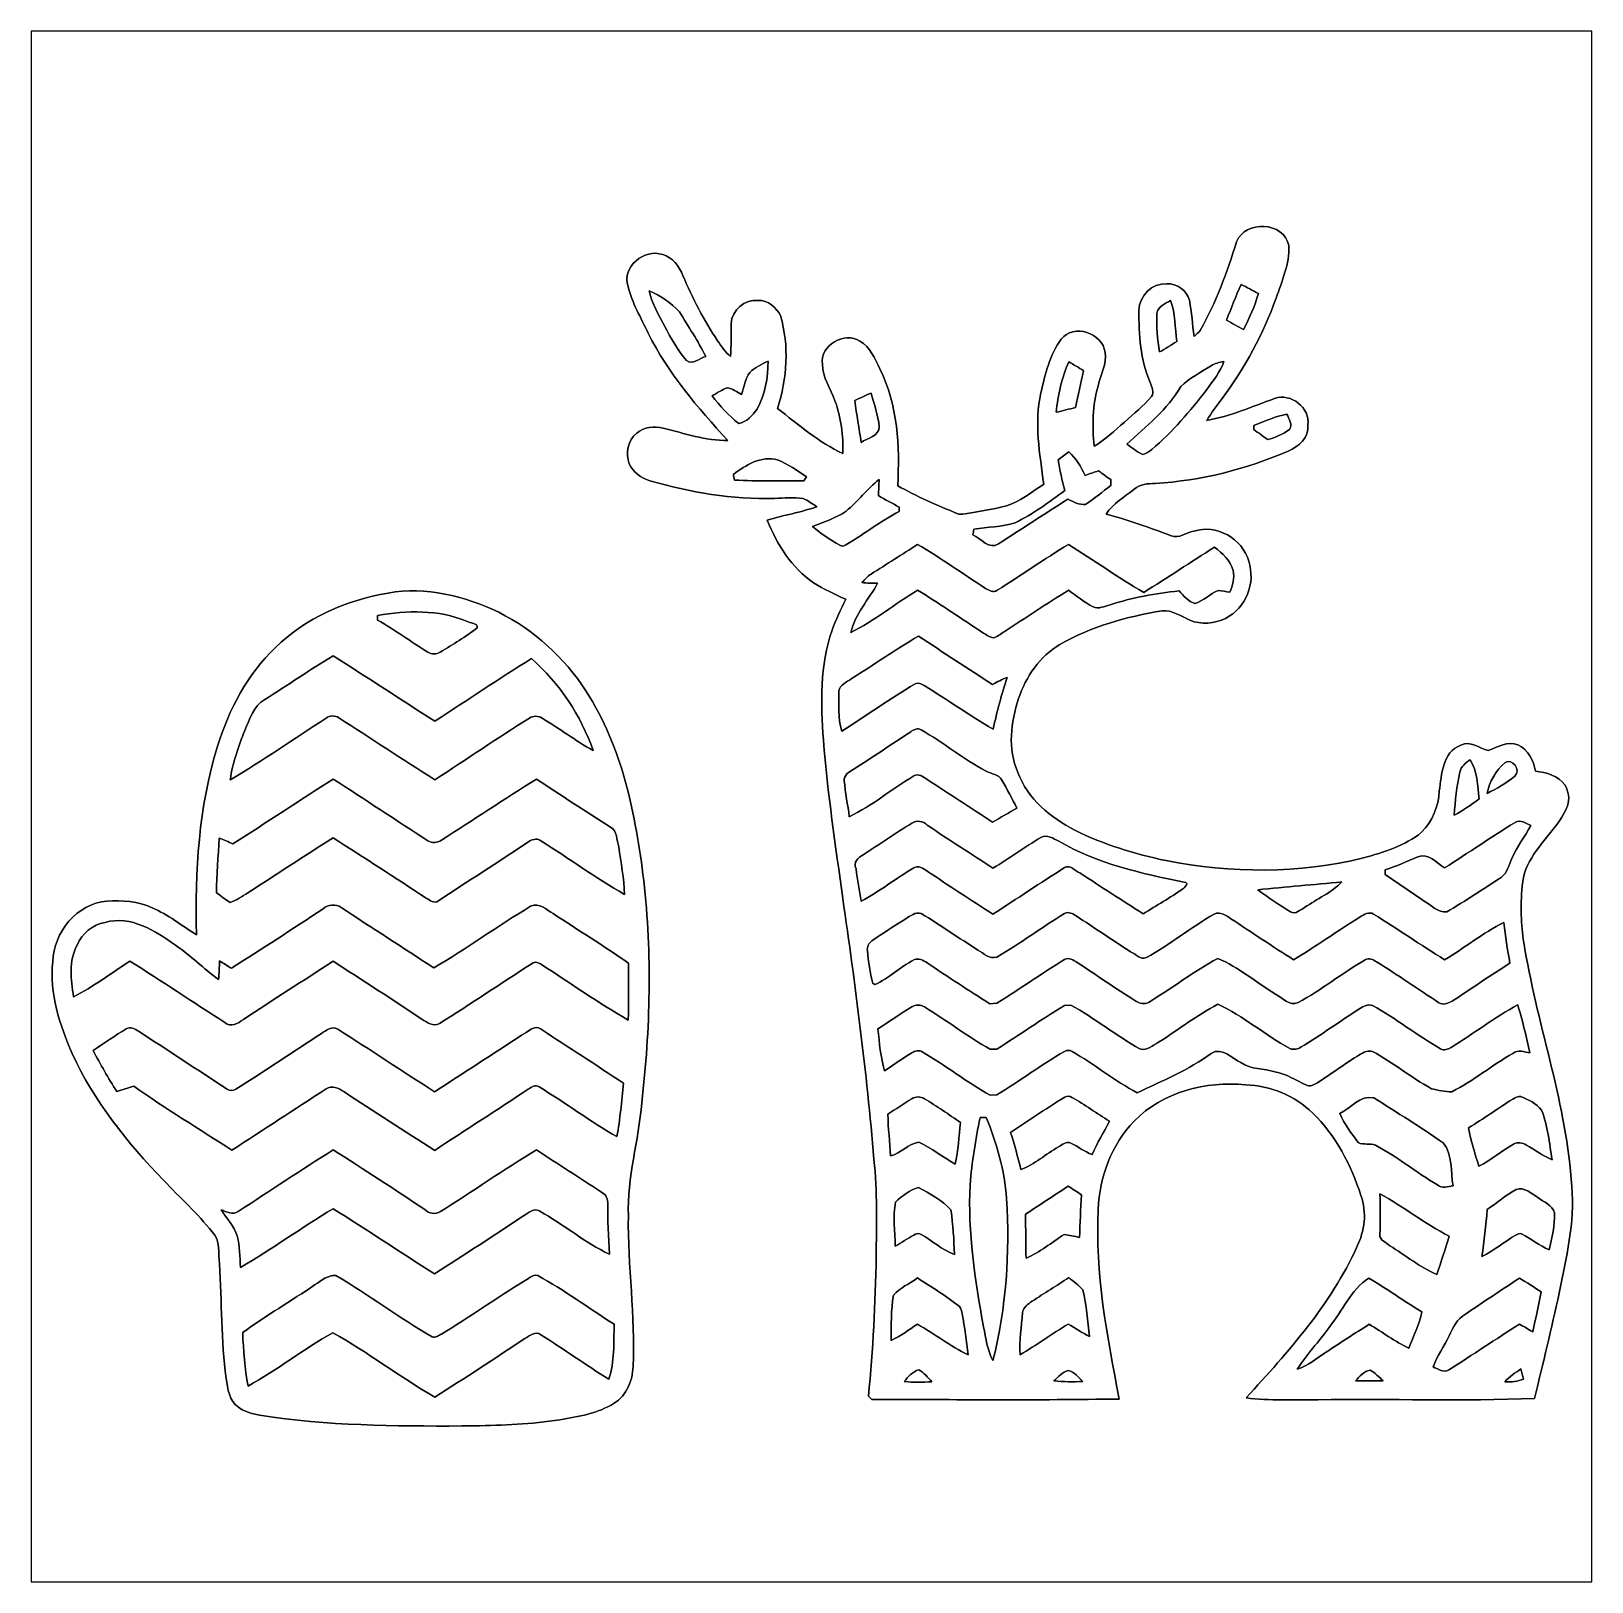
# Model space of a CAD drawing. Header units: centimetres. Extents: x -16.8 to 16.8, y -16.7 to 16.7.
import ezdxf

# ---------------------------------------------------------------- set-up
doc = ezdxf.new("R2010")
doc.units = ezdxf.units.CM
doc.header["$MEASUREMENT"] = 0
doc.layers.add('Layer 1', color=7, linetype='Continuous')

msp = doc.modelspace()

# ---------------------------------------------------------------- linework, layer by layer
at = {"layer": 'Layer 1', "color": 7}
for points, knots in [([(-16.77458, 16.66875), (-16.77458, 16.66875), (16.77458, 16.66875), (16.77458, 16.66875), (16.77458, 16.66875), (16.77458, 16.66875), (16.77458, -16.66875), (16.77458, -16.66875), (16.77458, -16.66875), (16.77458, -16.66875), (-16.77458, -16.66875), (-16.77458, -16.66875), (-16.77458, -16.66875), (-16.77458, -16.66875), (-16.77458, 16.66875), (-16.77458, 16.66875), (-16.77458, 16.66875), (-16.77458, 16.66875), (-16.77458, 16.66875), (-16.77458, 16.66875)], [0, 0, 0, 0, 0.16666667, 0.16666667, 0.16666667, 0.16666667, 0.33333333, 0.33333333, 0.33333333, 0.33333333, 0.5, 0.5, 0.5, 0.5, 0.66666667, 0.66666667, 0.66666667, 0.66666667, 1, 1, 1, 1]), ([(9.13836, 12.14049), (8.93163, 11.48503), (8.70338, 10.82993), (8.35237, 10.23585), (8.35237, 10.23585), (8.31638, 10.18611), (8.26876, 10.14659), (8.22431, 10.10532), (8.22431, 10.10532), (8.18621, 10.36391), (8.1788, 10.62743), (8.12341, 10.88284), (8.12341, 10.88284), (8.06415, 11.09274), (7.85812, 11.24973), (7.63905, 11.23668), (7.63905, 11.23668), (7.31908, 11.26278), (7.05132, 10.98127), (7.03792, 10.67259), (7.03792, 10.67259), (7.04109, 10.14695), (7.06473, 9.60155), (7.28345, 9.11366), (7.28345, 9.11366), (7.31273, 9.01982), (7.37835, 8.90693), (7.30638, 8.81627), (7.30638, 8.81627), (7.13846, 8.60884), (6.92573, 8.44268), (6.72818, 8.26452), (6.72818, 8.26452), (6.51651, 8.08567), (6.31754, 7.88635), (6.07695, 7.74524), (6.07695, 7.74524), (6.03391, 8.17915), (6.03638, 8.62647), (6.16373, 9.04699), (6.16373, 9.04699), (6.21559, 9.28617), (6.35459, 9.51265), (6.31084, 9.7663), (6.31084, 9.7663), (6.26039, 10.17905), (5.6321, 10.39177), (5.36963, 10.04711), (5.36963, 10.04711), (5.12339, 9.71197), (5.02144, 9.29499), (4.93289, 8.89459), (4.93289, 8.89459), (4.78155, 8.24547), (4.91102, 7.58155), (4.99216, 6.93279), (4.99216, 6.93279), (4.80448, 6.8005), (4.61716, 6.66679), (4.41572, 6.55567), (4.41572, 6.55567), (4.12362, 6.40609), (3.79095, 6.39233), (3.47592, 6.32178), (3.47592, 6.32178), (3.36268, 6.31049), (3.23921, 6.25334), (3.12596, 6.30096), (3.12596, 6.30096), (2.69205, 6.47806), (2.26166, 6.66715), (1.85244, 6.89645), (1.85244, 6.89645), (1.90288, 7.747), (1.85279, 8.63106), (1.47179, 9.40858), (1.47179, 9.40858), (1.3589, 9.62307), (1.27141, 9.88836), (1.04069, 10.0016), (1.04069, 10.0016), (0.70979, 10.22597), (0.17568, 9.91447), (0.23389, 9.50771), (0.23389, 9.50771), (0.23319, 9.22161), (0.4131, 8.98525), (0.50341, 8.72419), (0.50341, 8.72419), (0.63359, 8.36189), (0.68615, 7.97242), (0.67451, 7.5879), (0.67451, 7.5879), (0.15734, 7.8292), (-0.28258, 8.20914), (-0.72954, 8.55839), (-0.72954, 8.55839), (-0.52493, 9.2008), (-0.47484, 9.90141), (-0.66746, 10.55299), (-0.66746, 10.55299), (-0.75883, 10.72903), (-0.93804, 10.88496), (-1.14512, 10.88143), (-1.14512, 10.88143), (-1.43369, 10.91212), (-1.70956, 10.67259), (-1.72826, 10.38613), (-1.72826, 10.38613), (-1.72544, 10.14801), (-1.72755, 9.90988), (-1.73955, 9.67176), (-1.73955, 9.67176), (-1.84926, 9.76983), (-1.93675, 9.88942), (-2.01824, 10.01077), (-2.01824, 10.01077), (-2.31034, 10.45457), (-2.56081, 10.92517), (-2.76366, 11.41589), (-2.76366, 11.41589), (-2.84233, 11.61486), (-2.98133, 11.80818), (-3.19899, 11.86533), (-3.19899, 11.86533), (-3.59022, 12.00432), (-4.08693, 11.60286), (-3.94476, 11.18235), (-3.94476, 11.18235), (-3.85833, 10.8264), (-3.66642, 10.50608), (-3.5119, 10.17693), (-3.5119, 10.17693), (-3.08222, 9.31016), (-2.44757, 8.57356), (-1.79776, 7.8673), (-1.79776, 7.8673), (-2.27401, 7.86483), (-2.73297, 8.02076), (-3.18946, 8.13647), (-3.18946, 8.13647), (-3.38243, 8.18233), (-3.60433, 8.16151), (-3.75849, 8.02746), (-3.75849, 8.02746), (-3.95005, 7.87471), (-3.99909, 7.59319), (-3.91724, 7.36988), (-3.91724, 7.36988), (-3.83364, 7.19138), (-3.66183, 7.05944), (-3.47416, 7.0044), (-3.47416, 7.0044), (-2.60526, 6.75252), (-1.70109, 6.59059), (-0.79375, 6.62552), (-0.79375, 6.62552), (-0.58879, 6.62869), (-0.38206, 6.65621), (-0.1778, 6.62199), (-0.1778, 6.62199), (-0.07479, 6.57437), (0.0194, 6.50804), (0.11395, 6.44454), (0.11395, 6.44454), (-0.23354, 6.32354), (-0.59866, 6.26286), (-0.95038, 6.15597), (-0.95038, 6.15597), (-0.73589, 5.63563), (-0.43215, 5.12551), (0.04621, 4.80907), (0.04621, 4.80907), (0.26, 4.66266), (0.50306, 4.56671), (0.73554, 4.45417), (0.73554, 4.45417), (0.63183, 4.23616), (0.51647, 4.02202), (0.44521, 3.79024), (0.44521, 3.79024), (0.17216, 3.03424), (0.20567, 2.2165), (0.25541, 1.42699), (0.25541, 1.42699), (0.34325, 0.28681), (0.51929, -0.8442), (0.6731, -1.97661), (0.6731, -1.97661), (0.94121, -3.84069), (1.18498, -5.709), (1.34338, -7.58613), (1.34338, -7.58613), (1.42099, -8.28252), (1.3903, -8.98454), (1.39347, -9.68375), (1.39347, -9.68375), (1.37231, -10.68211), (1.32221, -11.68047), (1.22555, -12.6746), (1.22555, -12.6746), (1.24848, -12.69894), (1.27176, -12.72364), (1.29505, -12.74868), (1.29505, -12.74868), (3.06776, -12.74974), (4.84082, -12.76809), (6.61352, -12.73881), (6.61352, -12.73881), (6.35952, -11.39543), (6.08859, -10.03582), (6.1655, -8.6614), (6.1655, -8.6614), (6.19266, -7.96537), (6.45089, -7.26722), (6.93843, -6.76204), (6.93843, -6.76204), (7.55332, -6.13763), (8.47513, -5.8995), (9.33062, -5.98523), (9.33062, -5.98523), (9.86614, -5.99616), (10.38437, -6.21665), (10.76925, -6.58777), (10.76925, -6.58777), (11.27196, -7.07108), (11.59863, -7.70925), (11.81206, -8.36683), (11.81206, -8.36683), (11.94435, -8.72666), (11.88932, -9.12989), (11.72633, -9.47032), (11.72633, -9.47032), (11.16506, -10.70539), (10.25243, -11.72669), (9.34226, -12.71446), (9.34226, -12.71446), (9.85238, -12.78184), (10.3699, -12.74692), (10.88319, -12.75433), (10.88319, -12.75433), (12.43647, -12.73492), (13.99152, -12.78714), (15.54409, -12.72646), (15.54409, -12.72646), (15.72754, -11.97363), (15.90781, -11.22045), (16.07432, -10.46374), (16.07432, -10.46374), (16.22637, -9.70809), (16.41263, -8.94503), (16.34314, -8.16751), (16.34314, -8.16751), (16.23942, -6.43043), (15.62982, -4.78155), (15.33807, -3.07587), (15.33807, -3.07587), (15.2654, -2.68464), (15.24423, -2.28459), (15.26328, -1.88807), (15.26328, -1.88807), (15.27457, -1.645), (15.31126, -1.39559), (15.43897, -1.18392), (15.43897, -1.18392), (15.66086, -0.75071), (16.07256, -0.44485), (16.25353, 0.01305), (16.25353, 0.01305), (16.30151, 0.16051), (16.27646, 0.33267), (16.1985, 0.46496), (16.1985, 0.46496), (16.05209, 0.66075), (15.7988, 0.73695), (15.56597, 0.75777), (15.56597, 0.75777), (15.51552, 0.98425), (15.41886, 1.22943), (15.18532, 1.32327), (15.18532, 1.32327), (14.96589, 1.41746), (14.7507, 1.27176), (14.54714, 1.20756), (14.54714, 1.20756), (14.35171, 1.24742), (14.16509, 1.42663), (13.95836, 1.31763), (13.95836, 1.31763), (13.55796, 1.16664), (13.5509, 0.69144), (13.49551, 0.33479), (13.49551, 0.33479), (13.47823, 0.00317), (13.34946, -0.31785), (13.11381, -0.55457), (13.11381, -0.55457), (12.75856, -0.85196), (12.30312, -0.98178), (11.86568, -1.10384), (11.86568, -1.10384), (10.47962, -1.45168), (9.02017, -1.43545), (7.62247, -1.16346), (7.62247, -1.16346), (6.94761, -1.02059), (6.28156, -0.81703), (5.66208, -0.51082), (5.66208, -0.51082), (5.13997, -0.24095), (4.64079, 0.16263), (4.43865, 0.73413), (4.43865, 0.73413), (4.20829, 1.2379), (4.28837, 1.81257), (4.45135, 2.32198), (4.45135, 2.32198), (4.61081, 2.79047), (4.90432, 3.23003), (5.34035, 3.48051), (5.34035, 3.48051), (6.01133, 3.8735), (6.7751, 4.08129), (7.53745, 4.20688), (7.53745, 4.20688), (7.75864, 4.23016), (7.93891, 4.08481), (8.13153, 4.00685), (8.13153, 4.00685), (8.376, 3.90172), (8.66528, 3.93453), (8.90164, 4.0453), (8.90164, 4.0453), (9.34649, 4.2672), (9.55216, 4.80801), (9.39941, 5.27403), (9.39941, 5.27403), (9.26782, 5.75945), (8.70197, 6.07801), (8.21972, 5.91996), (8.21972, 5.91996), (8.05462, 5.8995), (7.90152, 5.74851), (7.73183, 5.82119), (7.73183, 5.82119), (7.2711, 5.99087), (6.81143, 6.16444), (6.33518, 6.28544), (6.33518, 6.28544), (6.48159, 6.51545), (6.72782, 6.65551), (6.93667, 6.82096), (6.93667, 6.82096), (7.05802, 6.93949), (7.233, 6.93737), (7.38893, 6.94655), (7.38893, 6.94655), (8.37283, 7.00299), (9.34156, 7.25346), (10.24643, 7.64011), (10.24643, 7.64011), (10.46868, 7.73853), (10.70539, 7.93186), (10.67329, 8.20314), (10.67329, 8.20314), (10.72444, 8.56968), (10.30393, 8.90094), (9.95645, 8.77182), (9.95645, 8.77182), (9.47561, 8.60249), (9.00606, 8.38729), (8.50018, 8.30051), (8.50018, 8.30051), (8.59296, 8.46984), (8.71573, 8.61907), (8.82897, 8.77464), (8.82897, 8.77464), (9.32251, 9.4301), (9.70774, 10.16106), (9.98961, 10.93047), (9.98961, 10.93047), (10.11202, 11.29665), (10.28136, 11.66636), (10.26089, 12.05936), (10.26089, 12.05936), (10.16388, 12.57723), (9.31686, 12.61286), (9.13836, 12.14049), (9.13836, 12.14049), (9.13836, 12.14049), (9.13836, 12.14049), (9.13836, 12.14049)], [0, 0, 0, 0, 0.01010101, 0.01010101, 0.01010101, 0.01010101, 0.02020202, 0.02020202, 0.02020202, 0.02020202, 0.03030303, 0.03030303, 0.03030303, 0.03030303, 0.04040404, 0.04040404, 0.04040404, 0.04040404, 0.05050505, 0.05050505, 0.05050505, 0.05050505, 0.06060606, 0.06060606, 0.06060606, 0.06060606, 0.07070707, 0.07070707, 0.07070707, 0.07070707, 0.08080808, 0.08080808, 0.08080808, 0.08080808, 0.09090909, 0.09090909, 0.09090909, 0.09090909, 0.1010101, 0.1010101, 0.1010101, 0.1010101, 0.11111111, 0.11111111, 0.11111111, 0.11111111, 0.12121212, 0.12121212, 0.12121212, 0.12121212, 0.13131313, 0.13131313, 0.13131313, 0.13131313, 0.14141414, 0.14141414, 0.14141414, 0.14141414, 0.15151515, 0.15151515, 0.15151515, 0.15151515, 0.16161616, 0.16161616, 0.16161616, 0.16161616, 0.17171717, 0.17171717, 0.17171717, 0.17171717, 0.18181818, 0.18181818, 0.18181818, 0.18181818, 0.19191919, 0.19191919, 0.19191919, 0.19191919, 0.2020202, 0.2020202, 0.2020202, 0.2020202, 0.21212121, 0.21212121, 0.21212121, 0.21212121, 0.22222222, 0.22222222, 0.22222222, 0.22222222, 0.23232323, 0.23232323, 0.23232323, 0.23232323, 0.24242424, 0.24242424, 0.24242424, 0.24242424, 0.25252525, 0.25252525, 0.25252525, 0.25252525, 0.26262626, 0.26262626, 0.26262626, 0.26262626, 0.27272727, 0.27272727, 0.27272727, 0.27272727, 0.28282828, 0.28282828, 0.28282828, 0.28282828, 0.29292929, 0.29292929, 0.29292929, 0.29292929, 0.3030303, 0.3030303, 0.3030303, 0.3030303, 0.31313131, 0.31313131, 0.31313131, 0.31313131, 0.32323232, 0.32323232, 0.32323232, 0.32323232, 0.33333333, 0.33333333, 0.33333333, 0.33333333, 0.34343434, 0.34343434, 0.34343434, 0.34343434, 0.35353535, 0.35353535, 0.35353535, 0.35353535, 0.36363636, 0.36363636, 0.36363636, 0.36363636, 0.37373737, 0.37373737, 0.37373737, 0.37373737, 0.38383838, 0.38383838, 0.38383838, 0.38383838, 0.39393939, 0.39393939, 0.39393939, 0.39393939, 0.4040404, 0.4040404, 0.4040404, 0.4040404, 0.41414141, 0.41414141, 0.41414141, 0.41414141, 0.42424242, 0.42424242, 0.42424242, 0.42424242, 0.43434343, 0.43434343, 0.43434343, 0.43434343, 0.44444444, 0.44444444, 0.44444444, 0.44444444, 0.45454545, 0.45454545, 0.45454545, 0.45454545, 0.46464646, 0.46464646, 0.46464646, 0.46464646, 0.47474747, 0.47474747, 0.47474747, 0.47474747, 0.48484848, 0.48484848, 0.48484848, 0.48484848, 0.49494949, 0.49494949, 0.49494949, 0.49494949, 0.50505051, 0.50505051, 0.50505051, 0.50505051, 0.51515152, 0.51515152, 0.51515152, 0.51515152, 0.52525253, 0.52525253, 0.52525253, 0.52525253, 0.53535354, 0.53535354, 0.53535354, 0.53535354, 0.54545455, 0.54545455, 0.54545455, 0.54545455, 0.55555556, 0.55555556, 0.55555556, 0.55555556, 0.56565657, 0.56565657, 0.56565657, 0.56565657, 0.57575758, 0.57575758, 0.57575758, 0.57575758, 0.58585859, 0.58585859, 0.58585859, 0.58585859, 0.5959596, 0.5959596, 0.5959596, 0.5959596, 0.60606061, 0.60606061, 0.60606061, 0.60606061, 0.61616162, 0.61616162, 0.61616162, 0.61616162, 0.62626263, 0.62626263, 0.62626263, 0.62626263, 0.63636364, 0.63636364, 0.63636364, 0.63636364, 0.64646465, 0.64646465, 0.64646465, 0.64646465, 0.65656566, 0.65656566, 0.65656566, 0.65656566, 0.66666667, 0.66666667, 0.66666667, 0.66666667, 0.67676768, 0.67676768, 0.67676768, 0.67676768, 0.68686869, 0.68686869, 0.68686869, 0.68686869, 0.6969697, 0.6969697, 0.6969697, 0.6969697, 0.70707071, 0.70707071, 0.70707071, 0.70707071, 0.71717172, 0.71717172, 0.71717172, 0.71717172, 0.72727273, 0.72727273, 0.72727273, 0.72727273, 0.73737374, 0.73737374, 0.73737374, 0.73737374, 0.74747475, 0.74747475, 0.74747475, 0.74747475, 0.75757576, 0.75757576, 0.75757576, 0.75757576, 0.76767677, 0.76767677, 0.76767677, 0.76767677, 0.77777778, 0.77777778, 0.77777778, 0.77777778, 0.78787879, 0.78787879, 0.78787879, 0.78787879, 0.7979798, 0.7979798, 0.7979798, 0.7979798, 0.80808081, 0.80808081, 0.80808081, 0.80808081, 0.81818182, 0.81818182, 0.81818182, 0.81818182, 0.82828283, 0.82828283, 0.82828283, 0.82828283, 0.83838384, 0.83838384, 0.83838384, 0.83838384, 0.84848485, 0.84848485, 0.84848485, 0.84848485, 0.85858586, 0.85858586, 0.85858586, 0.85858586, 0.86868687, 0.86868687, 0.86868687, 0.86868687, 0.87878788, 0.87878788, 0.87878788, 0.87878788, 0.88888889, 0.88888889, 0.88888889, 0.88888889, 0.8989899, 0.8989899, 0.8989899, 0.8989899, 0.90909091, 0.90909091, 0.90909091, 0.90909091, 0.91919192, 0.91919192, 0.91919192, 0.91919192, 0.92929293, 0.92929293, 0.92929293, 0.92929293, 0.93939394, 0.93939394, 0.93939394, 0.93939394, 0.94949495, 0.94949495, 0.94949495, 0.94949495, 0.95959596, 0.95959596, 0.95959596, 0.95959596, 0.96969697, 0.96969697, 0.96969697, 0.96969697, 0.97979798, 0.97979798, 0.97979798, 0.97979798, 1, 1, 1, 1]), ([(-3.49003, 11.08392), (-3.2445, 10.98656), (-3.02225, 10.82675), (-2.84092, 10.6366), (-2.84092, 10.6366), (-2.64795, 10.3191), (-2.43875, 10.00831), (-2.27471, 9.67422), (-2.27471, 9.67422), (-2.40559, 9.64741), (-2.55552, 9.47702), (-2.68711, 9.58885), (-2.68711, 9.58885), (-2.88149, 9.8044), (-3.01413, 10.06757), (-3.15524, 10.31981), (-3.15524, 10.31981), (-3.28083, 10.56746), (-3.43253, 10.80876), (-3.49003, 11.08392)], [0, 0, 0, 0, 0.16666667, 0.16666667, 0.16666667, 0.16666667, 0.33333333, 0.33333333, 0.33333333, 0.33333333, 0.5, 0.5, 0.5, 0.5, 0.66666667, 0.66666667, 0.66666667, 0.66666667, 1, 1, 1, 1]), ([(9.23361, 11.22539), (9.36166, 11.16577), (9.48302, 11.09486), (9.60755, 11.02677), (9.60755, 11.02677), (9.53064, 10.75937), (9.41634, 10.50431), (9.28899, 10.25737), (9.28899, 10.25737), (9.16234, 10.31663), (9.04134, 10.38895), (8.92069, 10.45739), (8.92069, 10.45739), (9.02194, 10.71457), (9.12777, 10.96998), (9.23361, 11.22539)], [0, 0, 0, 0, 0.2, 0.2, 0.2, 0.2, 0.4, 0.4, 0.4, 0.4, 0.6, 0.6, 0.6, 0.6, 1, 1, 1, 1]), ([(7.42562, 10.60168), (7.44502, 10.7502), (7.6073, 10.80664), (7.71666, 10.87826), (7.71666, 10.87826), (7.82743, 10.59921), (7.81191, 10.29194), (7.85283, 9.99843), (7.85283, 9.99843), (7.73007, 9.92046), (7.61189, 9.83544), (7.47995, 9.77336), (7.47995, 9.77336), (7.44114, 10.04711), (7.40833, 10.3251), (7.42562, 10.60168)], [0, 0, 0, 0, 0.2, 0.2, 0.2, 0.2, 0.4, 0.4, 0.4, 0.4, 0.6, 0.6, 0.6, 0.6, 1, 1, 1, 1]), ([(-1.32468, 9.3345), (-1.21003, 9.43681), (-1.07174, 9.51195), (-0.9331, 9.57756), (-0.9331, 9.57756), (-0.93274, 9.22091), (-0.99554, 8.8579), (-1.16946, 8.54287), (-1.16946, 8.54287), (-1.27071, 8.41269), (-1.39206, 8.261), (-1.56528, 8.23383), (-1.56528, 8.23383), (-1.78259, 8.40528), (-1.97309, 8.61025), (-2.13819, 8.83214), (-2.13819, 8.83214), (-2.02847, 8.88471), (-1.92934, 8.9662), (-1.81151, 9.00254), (-1.81151, 9.00254), (-1.69651, 8.99266), (-1.60549, 8.9087), (-1.50424, 8.86037), (-1.50424, 8.86037), (-1.44992, 9.01947), (-1.42487, 9.19551), (-1.32468, 9.3345)], [0, 0, 0, 0, 0.125, 0.125, 0.125, 0.125, 0.25, 0.25, 0.25, 0.25, 0.375, 0.375, 0.375, 0.375, 0.5, 0.5, 0.5, 0.5, 0.625, 0.625, 0.625, 0.625, 0.75, 0.75, 0.75, 0.75, 1, 1, 1, 1]), ([(5.52873, 9.56204), (5.63774, 9.50066), (5.74181, 9.43363), (5.84906, 9.36837), (5.84906, 9.36837), (5.79155, 9.10484), (5.73405, 8.84167), (5.67761, 8.57814), (5.67761, 8.57814), (5.5372, 8.54534), (5.39926, 8.50759), (5.25921, 8.47478), (5.25921, 8.47478), (5.30049, 8.84731), (5.3781, 9.21738), (5.52873, 9.56204)], [0, 0, 0, 0, 0.2, 0.2, 0.2, 0.2, 0.4, 0.4, 0.4, 0.4, 0.6, 0.6, 0.6, 0.6, 1, 1, 1, 1]), ([(8.59155, 9.4742), (8.67339, 9.52747), (8.76829, 9.55252), (8.86425, 9.56627), (8.86425, 9.56627), (8.7884, 9.34156), (8.63282, 9.15635), (8.49983, 8.96373), (8.49983, 8.96373), (8.14282, 8.5023), (7.76111, 8.05462), (7.31379, 7.67786), (7.31379, 7.67786), (7.25452, 7.63094), (7.19067, 7.58014), (7.11306, 7.57132), (7.11306, 7.57132), (6.99029, 7.62564), (6.88869, 7.71701), (6.77898, 7.7911), (6.77898, 7.7911), (7.19667, 8.17351), (7.65246, 8.53581), (7.94173, 9.03146), (7.94173, 9.03146), (8.13117, 9.21491), (8.37001, 9.33521), (8.59155, 9.4742)], [0, 0, 0, 0, 0.125, 0.125, 0.125, 0.125, 0.25, 0.25, 0.25, 0.25, 0.375, 0.375, 0.375, 0.375, 0.5, 0.5, 0.5, 0.5, 0.625, 0.625, 0.625, 0.625, 0.75, 0.75, 0.75, 0.75, 1, 1, 1, 1]), ([(0.92886, 8.72878), (1.04563, 8.78276), (1.16346, 8.83673), (1.28164, 8.88824), (1.28164, 8.88824), (1.3462, 8.64905), (1.42981, 8.41234), (1.45732, 8.16539), (1.45732, 8.16539), (1.45415, 7.96114), (1.20227, 7.92057), (1.06468, 7.82496), (1.06468, 7.82496), (1.03187, 8.128), (0.96414, 8.4261), (0.92886, 8.72878)], [0, 0, 0, 0, 0.2, 0.2, 0.2, 0.2, 0.4, 0.4, 0.4, 0.4, 0.6, 0.6, 0.6, 0.6, 1, 1, 1, 1]), ([(9.51124, 8.19397), (9.74478, 8.28322), (9.97409, 8.38835), (10.22174, 8.43492), (10.22174, 8.43492), (10.26054, 8.33402), (10.35544, 8.21126), (10.27359, 8.10754), (10.27359, 8.10754), (10.13566, 7.99959), (9.97232, 7.93186), (9.80405, 7.88952), (9.80405, 7.88952), (9.70492, 7.96149), (9.60861, 8.03204), (9.51054, 8.1026), (9.51054, 8.1026), (9.51054, 8.12518), (9.51089, 8.17104), (9.51124, 8.19397)], [0, 0, 0, 0, 0.16666667, 0.16666667, 0.16666667, 0.16666667, 0.33333333, 0.33333333, 0.33333333, 0.33333333, 0.5, 0.5, 0.5, 0.5, 0.66666667, 0.66666667, 0.66666667, 0.66666667, 1, 1, 1, 1]), ([(-1.67887, 7.14022), (-1.40406, 7.33884), (-1.09149, 7.55086), (-0.72884, 7.45137), (-0.72884, 7.45137), (-0.50553, 7.36282), (-0.30268, 7.22489), (-0.10548, 7.08801), (-0.10548, 7.08801), (-0.12065, 7.06649), (-0.15099, 7.02381), (-0.16616, 7.00264), (-0.16616, 7.00264), (-0.66358, 7.0044), (-1.16064, 6.99452), (-1.65735, 7.0164), (-1.65735, 7.0164), (-1.66476, 7.05767), (-1.67217, 7.09895), (-1.67887, 7.14022)], [0, 0, 0, 0, 0.16666667, 0.16666667, 0.16666667, 0.16666667, 0.33333333, 0.33333333, 0.33333333, 0.33333333, 0.5, 0.5, 0.5, 0.5, 0.66666667, 0.66666667, 0.66666667, 0.66666667, 1, 1, 1, 1]), ([(5.30049, 7.4549), (5.3781, 7.51205), (5.45571, 7.5692), (5.53438, 7.62529), (5.53438, 7.62529), (5.68431, 7.48101), (5.79402, 7.30462), (5.88645, 7.11835), (5.88645, 7.11835), (5.98099, 7.15398), (6.07448, 7.18785), (6.17185, 7.21607), (6.17185, 7.21607), (6.25792, 7.15327), (6.34471, 7.09083), (6.4322, 7.02804), (6.4322, 7.02804), (6.43396, 6.98606), (6.43608, 6.94372), (6.43819, 6.90104), (6.43819, 6.90104), (6.25263, 6.77016), (6.0833, 6.61458), (5.88892, 6.4964), (5.88892, 6.4964), (5.74957, 6.47735), (5.63033, 6.55108), (5.5118, 6.60859), (5.5118, 6.60859), (5.01332, 6.29003), (4.51697, 5.96794), (4.01955, 5.64762), (4.01955, 5.64762), (3.8227, 5.51039), (3.64067, 5.76651), (3.47133, 5.84024), (3.47133, 5.84024), (3.47733, 5.88116), (3.48368, 5.92208), (3.49038, 5.96265), (3.49038, 5.96265), (3.7846, 6.01451), (4.09293, 6.00569), (4.37797, 6.10235), (4.37797, 6.10235), (4.76215, 6.28544), (5.1054, 6.54226), (5.44724, 6.79274), (5.44724, 6.79274), (5.39044, 7.01181), (5.33576, 7.23124), (5.30049, 7.4549)], [0, 0, 0, 0, 0.07142857, 0.07142857, 0.07142857, 0.07142857, 0.14285714, 0.14285714, 0.14285714, 0.14285714, 0.21428571, 0.21428571, 0.21428571, 0.21428571, 0.28571429, 0.28571429, 0.28571429, 0.28571429, 0.35714286, 0.35714286, 0.35714286, 0.35714286, 0.42857143, 0.42857143, 0.42857143, 0.42857143, 0.5, 0.5, 0.5, 0.5, 0.57142857, 0.57142857, 0.57142857, 0.57142857, 0.64285714, 0.64285714, 0.64285714, 0.64285714, 0.71428571, 0.71428571, 0.71428571, 0.71428571, 0.78571429, 0.78571429, 0.78571429, 0.78571429, 0.85714286, 0.85714286, 0.85714286, 0.85714286, 1, 1, 1, 1]), ([(0.7426, 6.35035), (0.99801, 6.55743), (1.19627, 6.82484), (1.45239, 7.03157), (1.45239, 7.03157), (1.45062, 6.9155), (1.44357, 6.8005), (1.43757, 6.68479), (1.43757, 6.68479), (1.58468, 6.59694), (1.73673, 6.51827), (1.88666, 6.43537), (1.88666, 6.43537), (1.8856, 6.41209), (1.88348, 6.36552), (1.88207, 6.34259), (1.88207, 6.34259), (1.49507, 6.1408), (1.14653, 5.87481), (0.77682, 5.64515), (0.77682, 5.64515), (0.72566, 5.61975), (0.66287, 5.57601), (0.60784, 5.61657), (0.60784, 5.61657), (0.40181, 5.73546), (0.2032, 5.86775), (0.02152, 6.02086), (0.02152, 6.02086), (0.26317, 6.12669), (0.5267, 6.19266), (0.7426, 6.35035)], [0, 0, 0, 0, 0.11111111, 0.11111111, 0.11111111, 0.11111111, 0.22222222, 0.22222222, 0.22222222, 0.22222222, 0.33333333, 0.33333333, 0.33333333, 0.33333333, 0.44444444, 0.44444444, 0.44444444, 0.44444444, 0.55555556, 0.55555556, 0.55555556, 0.55555556, 0.66666667, 0.66666667, 0.66666667, 0.66666667, 0.77777778, 0.77777778, 0.77777778, 0.77777778, 1, 1, 1, 1]), ([(1.28023, 4.99745), (1.61431, 5.20912), (1.9491, 5.41902), (2.28036, 5.63563), (2.28036, 5.63563), (2.78059, 5.34141), (3.25226, 5.00239), (3.74121, 4.69053), (3.74121, 4.69053), (3.81635, 4.64714), (3.91089, 4.58188), (3.99344, 4.6482), (3.99344, 4.6482), (4.50497, 4.97346), (5.00486, 5.31742), (5.52168, 5.63527), (5.52168, 5.63527), (6.06601, 5.29766), (6.58954, 4.92725), (7.14199, 4.60234), (7.14199, 4.60234), (7.65422, 4.91984), (8.15446, 5.25639), (8.66599, 5.5753), (8.66599, 5.5753), (8.83003, 5.43842), (9.01206, 5.29449), (9.06286, 5.07471), (9.06286, 5.07471), (9.10414, 4.91243), (9.05087, 4.75403), (8.9916, 4.60587), (8.9916, 4.60587), (8.90905, 4.61892), (8.82756, 4.64397), (8.7436, 4.6422), (8.7436, 4.6422), (8.56403, 4.57306), (8.4268, 4.41607), (8.24018, 4.36316), (8.24018, 4.36316), (8.09907, 4.41043), (8.001, 4.53073), (7.90081, 4.63374), (7.90081, 4.63374), (7.39846, 4.58082), (6.89822, 4.49263), (6.41738, 4.33599), (6.41738, 4.33599), (6.29991, 4.31059), (6.17255, 4.2351), (6.05367, 4.29119), (6.05367, 4.29119), (5.86528, 4.39208), (5.69771, 4.52684), (5.52238, 4.64785), (5.52238, 4.64785), (5.05813, 4.35857), (4.60093, 4.058), (4.14549, 3.75532), (4.14549, 3.75532), (4.06541, 3.71122), (3.99415, 3.64243), (3.90208, 3.62656), (3.90208, 3.62656), (3.78531, 3.65795), (3.6897, 3.73839), (3.5874, 3.79836), (3.5874, 3.79836), (3.15489, 4.08658), (2.72486, 4.37833), (2.28177, 4.65067), (2.28177, 4.65067), (1.79493, 4.36174), (1.35467, 3.99168), (0.84631, 3.7405), (0.84631, 3.7405), (0.93557, 4.14232), (1.22978, 4.44535), (1.41958, 4.79884), (1.41958, 4.79884), (1.30775, 4.80166), (1.19627, 4.80307), (1.08514, 4.8133), (1.08514, 4.8133), (1.14441, 4.88033), (1.20368, 4.94947), (1.28023, 4.99745)], [0, 0, 0, 0, 0.04347826, 0.04347826, 0.04347826, 0.04347826, 0.08695652, 0.08695652, 0.08695652, 0.08695652, 0.13043478, 0.13043478, 0.13043478, 0.13043478, 0.17391304, 0.17391304, 0.17391304, 0.17391304, 0.2173913, 0.2173913, 0.2173913, 0.2173913, 0.26086957, 0.26086957, 0.26086957, 0.26086957, 0.30434783, 0.30434783, 0.30434783, 0.30434783, 0.34782609, 0.34782609, 0.34782609, 0.34782609, 0.39130435, 0.39130435, 0.39130435, 0.39130435, 0.43478261, 0.43478261, 0.43478261, 0.43478261, 0.47826087, 0.47826087, 0.47826087, 0.47826087, 0.52173913, 0.52173913, 0.52173913, 0.52173913, 0.56521739, 0.56521739, 0.56521739, 0.56521739, 0.60869565, 0.60869565, 0.60869565, 0.60869565, 0.65217391, 0.65217391, 0.65217391, 0.65217391, 0.69565217, 0.69565217, 0.69565217, 0.69565217, 0.73913043, 0.73913043, 0.73913043, 0.73913043, 0.7826087, 0.7826087, 0.7826087, 0.7826087, 0.82608696, 0.82608696, 0.82608696, 0.82608696, 0.86956522, 0.86956522, 0.86956522, 0.86956522, 0.91304348, 0.91304348, 0.91304348, 0.91304348, 1, 1, 1, 1]), ([(-9.10378, 4.58929), (-9.99737, 4.43089), (-10.87579, 4.05906), (-11.52843, 3.41454), (-11.52843, 3.41454), (-12.12921, 2.84163), (-12.52608, 2.08598), (-12.76844, 1.29893), (-12.76844, 1.29893), (-13.17308, -0.01023), (-13.25704, -1.39418), (-13.22352, -2.75661), (-13.22352, -2.75661), (-13.53891, -2.56117), (-13.83136, -2.32551), (-14.17355, -2.17734), (-14.17355, -2.17734), (-14.47729, -2.04258), (-14.81878, -2.00731), (-15.14757, -2.03553), (-15.14757, -2.03553), (-15.79316, -2.08703), (-16.29304, -2.70475), (-16.31033, -3.33446), (-16.31033, -3.33446), (-16.38476, -4.02237), (-16.16251, -4.68877), (-15.89476, -5.31107), (-15.89476, -5.31107), (-15.42274, -6.33695), (-14.71224, -7.23194), (-13.92802, -8.03663), (-13.92802, -8.03663), (-13.58053, -8.40669), (-13.20024, -8.74713), (-12.88274, -9.14471), (-12.88274, -9.14471), (-12.70353, -9.33027), (-12.75327, -9.60367), (-12.72787, -9.8358), (-12.72787, -9.8358), (-12.67707, -10.6553), (-12.69259, -11.48045), (-12.58288, -12.29572), (-12.58288, -12.29572), (-12.54654, -12.51585), (-12.52573, -12.78043), (-12.31829, -12.9159), (-12.31829, -12.9159), (-12.10663, -13.07394), (-11.82899, -13.08629), (-11.57817, -13.13215), (-11.57817, -13.13215), (-10.14413, -13.32442), (-8.6935, -13.32618), (-7.24923, -13.31666), (-7.24923, -13.31666), (-6.63469, -13.3029), (-6.01768, -13.28244), (-5.40985, -13.18366), (-5.40985, -13.18366), (-5.00944, -13.11663), (-4.59246, -13.05207), (-4.24392, -12.82912), (-4.24392, -12.82912), (-3.97051, -12.66578), (-3.84563, -12.34264), (-3.83611, -12.03713), (-3.83611, -12.03713), (-3.77896, -10.95657), (-3.95534, -9.88166), (-3.93735, -8.80181), (-3.93735, -8.80181), (-3.96416, -7.97807), (-3.7144, -7.18361), (-3.65054, -6.36764), (-3.65054, -6.36764), (-3.46357, -4.78437), (-3.42829, -3.17959), (-3.60574, -1.59385), (-3.60574, -1.59385), (-3.78037, -0.18168), (-4.06224, 1.27529), (-4.85281, 2.48532), (-4.85281, 2.48532), (-5.30931, 3.20463), (-5.96265, 3.79413), (-6.72394, 4.17654), (-6.72394, 4.17654), (-7.45878, 4.52508), (-8.29028, 4.73534), (-9.10378, 4.58929)], [0, 0, 0, 0, 0.04166667, 0.04166667, 0.04166667, 0.04166667, 0.08333333, 0.08333333, 0.08333333, 0.08333333, 0.125, 0.125, 0.125, 0.125, 0.16666667, 0.16666667, 0.16666667, 0.16666667, 0.20833333, 0.20833333, 0.20833333, 0.20833333, 0.25, 0.25, 0.25, 0.25, 0.29166667, 0.29166667, 0.29166667, 0.29166667, 0.33333333, 0.33333333, 0.33333333, 0.33333333, 0.375, 0.375, 0.375, 0.375, 0.41666667, 0.41666667, 0.41666667, 0.41666667, 0.45833333, 0.45833333, 0.45833333, 0.45833333, 0.5, 0.5, 0.5, 0.5, 0.54166667, 0.54166667, 0.54166667, 0.54166667, 0.58333333, 0.58333333, 0.58333333, 0.58333333, 0.625, 0.625, 0.625, 0.625, 0.66666667, 0.66666667, 0.66666667, 0.66666667, 0.70833333, 0.70833333, 0.70833333, 0.70833333, 0.75, 0.75, 0.75, 0.75, 0.79166667, 0.79166667, 0.79166667, 0.79166667, 0.83333333, 0.83333333, 0.83333333, 0.83333333, 0.875, 0.875, 0.875, 0.875, 0.91666667, 0.91666667, 0.91666667, 0.91666667, 1, 1, 1, 1]), ([(-9.33097, 4.10704), (-8.69315, 4.21675), (-8.02287, 4.23404), (-7.41327, 3.98604), (-7.41327, 3.98604), (-7.34554, 3.93735), (-7.16774, 3.95288), (-7.18467, 3.8414), (-7.18467, 3.8414), (-7.43691, 3.64913), (-7.70925, 3.4858), (-7.97948, 3.32034), (-7.97948, 3.32034), (-8.05956, 3.2706), (-8.16963, 3.26813), (-8.249, 3.31964), (-8.249, 3.31964), (-8.61307, 3.54189), (-8.95456, 3.79942), (-9.32709, 4.00826), (-9.32709, 4.00826), (-9.32815, 4.03296), (-9.32991, 4.08234), (-9.33097, 4.10704)], [0, 0, 0, 0, 0.14285714, 0.14285714, 0.14285714, 0.14285714, 0.28571429, 0.28571429, 0.28571429, 0.28571429, 0.42857143, 0.42857143, 0.42857143, 0.42857143, 0.57142857, 0.57142857, 0.57142857, 0.57142857, 0.71428571, 0.71428571, 0.71428571, 0.71428571, 1, 1, 1, 1]), ([(0.85302, 2.74638), (1.34126, 3.04377), (1.80587, 3.37996), (2.30293, 3.6636), (2.30293, 3.6636), (2.82963, 3.31223), (3.36056, 2.96757), (3.89361, 2.62608), (3.89361, 2.62608), (3.99556, 2.67935), (4.09857, 2.73085), (4.20405, 2.77707), (4.20405, 2.77707), (4.08728, 2.41018), (3.98921, 2.03835), (3.90208, 1.66299), (3.90208, 1.66299), (3.40078, 1.9625), (2.91783, 2.29129), (2.42358, 2.60103), (2.42358, 2.60103), (2.36573, 2.62961), (2.29517, 2.67794), (2.23202, 2.63631), (2.23202, 2.63631), (1.69016, 2.32304), (1.18463, 1.95086), (0.65264, 1.62031), (0.65264, 1.62031), (0.55774, 1.89618), (0.59267, 2.19781), (0.58914, 2.48356), (0.58914, 2.48356), (0.61066, 2.61867), (0.75777, 2.67123), (0.85302, 2.74638)], [0, 0, 0, 0, 0.1, 0.1, 0.1, 0.1, 0.2, 0.2, 0.2, 0.2, 0.3, 0.3, 0.3, 0.3, 0.4, 0.4, 0.4, 0.4, 0.5, 0.5, 0.5, 0.5, 0.6, 0.6, 0.6, 0.6, 0.7, 0.7, 0.7, 0.7, 0.8, 0.8, 0.8, 0.8, 1, 1, 1, 1]), ([(-11.75456, 2.29905), (-11.25996, 2.60703), (-10.7823, 2.94146), (-10.28312, 3.24132), (-10.28312, 3.24132), (-9.54899, 2.77989), (-8.8325, 2.29094), (-8.09413, 1.83621), (-8.09413, 1.83621), (-7.40481, 2.28671), (-6.72042, 2.74638), (-6.02051, 3.18029), (-6.02051, 3.18029), (-5.42114, 2.64866), (-4.953, 1.96286), (-4.69583, 1.20368), (-4.69583, 1.20368), (-5.0733, 1.41676), (-5.42219, 1.67605), (-5.79155, 1.90147), (-5.79155, 1.90147), (-5.87128, 1.95333), (-5.98205, 1.95263), (-6.06143, 1.90112), (-6.06143, 1.90112), (-6.74899, 1.47285), (-7.41715, 1.01529), (-8.09731, 0.57538), (-8.09731, 0.57538), (-8.79158, 1.00753), (-9.4682, 1.46756), (-10.15894, 1.90465), (-10.15894, 1.90465), (-10.2429, 1.96744), (-10.35191, 1.95651), (-10.43552, 1.89971), (-10.43552, 1.89971), (-11.12132, 1.45697), (-11.7916, 0.98813), (-12.49609, 0.57538), (-12.49609, 0.57538), (-12.44353, 0.94086), (-12.31865, 1.29258), (-12.18494, 1.63548), (-12.18494, 1.63548), (-12.07805, 1.87431), (-11.99409, 2.15794), (-11.75456, 2.29905)], [0, 0, 0, 0, 0.07692308, 0.07692308, 0.07692308, 0.07692308, 0.15384615, 0.15384615, 0.15384615, 0.15384615, 0.23076923, 0.23076923, 0.23076923, 0.23076923, 0.30769231, 0.30769231, 0.30769231, 0.30769231, 0.38461538, 0.38461538, 0.38461538, 0.38461538, 0.46153846, 0.46153846, 0.46153846, 0.46153846, 0.53846154, 0.53846154, 0.53846154, 0.53846154, 0.61538462, 0.61538462, 0.61538462, 0.61538462, 0.69230769, 0.69230769, 0.69230769, 0.69230769, 0.76923077, 0.76923077, 0.76923077, 0.76923077, 0.84615385, 0.84615385, 0.84615385, 0.84615385, 1, 1, 1, 1]), ([(2.13466, 1.60831), (2.19851, 1.64888), (2.28071, 1.69757), (2.35444, 1.64924), (2.35444, 1.64924), (2.83351, 1.37372), (3.26531, 1.02094), (3.75391, 0.76094), (3.75391, 0.76094), (3.8668, 0.69709), (4.02731, 0.69532), (4.09328, 0.56974), (4.09328, 0.56974), (4.20405, 0.37077), (4.31341, 0.17004), (4.41254, -0.03598), (4.41254, -0.03598), (4.23827, -0.13441), (4.06612, -0.23636), (3.89467, -0.33937), (3.89467, -0.33937), (3.42794, -0.02822), (2.95451, 0.27305), (2.48708, 0.58314), (2.48708, 0.58314), (2.40665, 0.63147), (2.29764, 0.72496), (2.19957, 0.65758), (2.19957, 0.65758), (1.7272, 0.38206), (1.3081, 0.01588), (0.81209, -0.21872), (0.81209, -0.21872), (0.78034, 0.03881), (0.72531, 0.29386), (0.70344, 0.55245), (0.70344, 0.55245), (0.68897, 0.67239), (0.80998, 0.74577), (0.89641, 0.79692), (0.89641, 0.79692), (1.31304, 1.06151), (1.72297, 1.33632), (2.13466, 1.60831)], [0, 0, 0, 0, 0.08333333, 0.08333333, 0.08333333, 0.08333333, 0.16666667, 0.16666667, 0.16666667, 0.16666667, 0.25, 0.25, 0.25, 0.25, 0.33333333, 0.33333333, 0.33333333, 0.33333333, 0.41666667, 0.41666667, 0.41666667, 0.41666667, 0.5, 0.5, 0.5, 0.5, 0.58333333, 0.58333333, 0.58333333, 0.58333333, 0.66666667, 0.66666667, 0.66666667, 0.66666667, 0.75, 0.75, 0.75, 0.75, 0.83333333, 0.83333333, 0.83333333, 0.83333333, 1, 1, 1, 1]), ([(14.9031, 0.93804), (15.06714, 1.05833), (15.26081, 0.78281), (15.11688, 0.6537), (15.11688, 0.6537), (14.94155, 0.49848), (14.73094, 0.38488), (14.5221, 0.27975), (14.5221, 0.27975), (14.57149, 0.53093), (14.70836, 0.77329), (14.9031, 0.93804)], [0, 0, 0, 0, 0.25, 0.25, 0.25, 0.25, 0.5, 0.5, 0.5, 0.5, 1, 1, 1, 1]), ([(13.9386, 0.73766), (13.9633, 0.85831), (14.06313, 0.93698), (14.15697, 1.00612), (14.15697, 1.00612), (14.31643, 0.756), (14.32489, 0.4505), (14.35241, 0.16439), (14.35241, 0.16439), (14.17708, 0.04233), (14.00845, -0.09066), (13.81654, -0.18591), (13.81654, -0.18591), (13.84229, 0.12347), (13.8684, 0.43462), (13.9386, 0.73766)], [0, 0, 0, 0, 0.2, 0.2, 0.2, 0.2, 0.4, 0.4, 0.4, 0.4, 0.6, 0.6, 0.6, 0.6, 1, 1, 1, 1]), ([(-12.43824, -0.80186), (-11.71646, -0.34431), (-11.00631, 0.13123), (-10.28312, 0.58702), (-10.28312, 0.58702), (-9.59944, 0.15452), (-8.92881, -0.29951), (-8.24653, -0.73484), (-8.24653, -0.73484), (-8.16116, -0.7941), (-8.04051, -0.78352), (-7.95726, -0.72425), (-7.95726, -0.72425), (-7.27216, -0.29281), (-6.60365, 0.16475), (-5.91256, 0.58667), (-5.91256, 0.58667), (-5.3848, 0.23954), (-4.85599, -0.10654), (-4.32012, -0.44133), (-4.32012, -0.44133), (-4.17336, -0.52634), (-4.19135, -0.72178), (-4.14443, -0.8636), (-4.14443, -0.8636), (-4.10175, -1.20438), (-4.02414, -1.54446), (-4.02202, -1.88912), (-4.02202, -1.88912), (-4.63938, -1.53741), (-5.21582, -1.11548), (-5.81801, -0.73801), (-5.81801, -0.73801), (-5.91009, -0.6671), (-6.02227, -0.71508), (-6.10658, -0.77258), (-6.10658, -0.77258), (-6.73911, -1.20086), (-7.38787, -1.60479), (-8.02181, -2.03059), (-8.02181, -2.03059), (-8.1093, -2.09691), (-8.20526, -2.01154), (-8.28322, -1.97097), (-8.28322, -1.97097), (-8.94644, -1.53353), (-9.61355, -1.10173), (-10.28347, -0.67486), (-10.28347, -0.67486), (-10.9026, -1.05516), (-11.50232, -1.46614), (-12.11615, -1.85526), (-12.11615, -1.85526), (-12.2428, -1.92123), (-12.35639, -2.02883), (-12.49856, -2.06058), (-12.49856, -2.06058), (-12.60334, -2.00166), (-12.69612, -1.92299), (-12.79454, -1.85526), (-12.79454, -1.85526), (-12.79066, -1.46403), (-12.75644, -1.07421), (-12.73069, -0.68404), (-12.73069, -0.68404), (-12.63156, -0.71896), (-12.53525, -0.76129), (-12.43824, -0.80186)], [0, 0, 0, 0, 0.05555556, 0.05555556, 0.05555556, 0.05555556, 0.11111111, 0.11111111, 0.11111111, 0.11111111, 0.16666667, 0.16666667, 0.16666667, 0.16666667, 0.22222222, 0.22222222, 0.22222222, 0.22222222, 0.27777778, 0.27777778, 0.27777778, 0.27777778, 0.33333333, 0.33333333, 0.33333333, 0.33333333, 0.38888889, 0.38888889, 0.38888889, 0.38888889, 0.44444444, 0.44444444, 0.44444444, 0.44444444, 0.5, 0.5, 0.5, 0.5, 0.55555556, 0.55555556, 0.55555556, 0.55555556, 0.61111111, 0.61111111, 0.61111111, 0.61111111, 0.66666667, 0.66666667, 0.66666667, 0.66666667, 0.72222222, 0.72222222, 0.72222222, 0.72222222, 0.77777778, 0.77777778, 0.77777778, 0.77777778, 0.83333333, 0.83333333, 0.83333333, 0.83333333, 0.88888889, 0.88888889, 0.88888889, 0.88888889, 1, 1, 1, 1]), ([(2.15829, -0.35631), (2.26025, -0.28998), (2.40524, -0.31115), (2.48955, -0.40146), (2.48955, -0.40146), (2.95451, -0.7179), (3.43394, -1.01177), (3.90102, -1.32503), (3.90102, -1.32503), (4.25062, -1.11372), (4.58258, -0.87489), (4.93289, -0.66463), (4.93289, -0.66463), (5.06271, -0.59408), (5.20312, -0.68721), (5.31601, -0.74683), (5.31601, -0.74683), (6.14327, -1.22414), (7.08519, -1.44321), (8.01299, -1.62666), (8.01299, -1.62666), (8.13329, -1.62948), (8.02675, -1.73284), (7.98301, -1.77236), (7.98301, -1.77236), (7.70714, -1.96215), (7.4168, -2.12901), (7.13317, -2.30646), (7.13317, -2.30646), (6.67526, -2.01789), (6.22124, -1.72403), (5.76862, -1.42769), (5.76862, -1.42769), (5.66385, -1.39171), (5.55907, -1.23472), (5.44195, -1.3148), (5.44195, -1.3148), (4.92125, -1.63936), (4.41325, -1.98438), (3.89784, -2.31775), (3.89784, -2.31775), (3.43041, -2.00484), (2.9531, -1.70603), (2.48814, -1.38889), (2.48814, -1.38889), (2.40383, -1.33914), (2.2987, -1.25695), (2.19957, -1.31868), (2.19957, -1.31868), (1.81539, -1.54693), (1.46156, -1.82527), (1.06715, -2.038), (1.06715, -2.038), (1.02658, -1.80658), (0.98531, -1.57586), (0.95956, -1.34267), (0.95956, -1.34267), (0.883, -1.20333), (1.00683, -1.09538), (1.1109, -1.0414), (1.1109, -1.0414), (1.45909, -0.81174), (1.80552, -0.57961), (2.15829, -0.35631)], [0, 0, 0, 0, 0.05882353, 0.05882353, 0.05882353, 0.05882353, 0.11764706, 0.11764706, 0.11764706, 0.11764706, 0.17647059, 0.17647059, 0.17647059, 0.17647059, 0.23529412, 0.23529412, 0.23529412, 0.23529412, 0.29411765, 0.29411765, 0.29411765, 0.29411765, 0.35294118, 0.35294118, 0.35294118, 0.35294118, 0.41176471, 0.41176471, 0.41176471, 0.41176471, 0.47058824, 0.47058824, 0.47058824, 0.47058824, 0.52941176, 0.52941176, 0.52941176, 0.52941176, 0.58823529, 0.58823529, 0.58823529, 0.58823529, 0.64705882, 0.64705882, 0.64705882, 0.64705882, 0.70588235, 0.70588235, 0.70588235, 0.70588235, 0.76470588, 0.76470588, 0.76470588, 0.76470588, 0.82352941, 0.82352941, 0.82352941, 0.82352941, 0.88235294, 0.88235294, 0.88235294, 0.88235294, 1, 1, 1, 1]), ([(15.12535, -0.34219), (15.23788, -0.26705), (15.35889, -0.36865), (15.46472, -0.40746), (15.46472, -0.40746), (15.33913, -0.64982), (15.16062, -0.86184), (15.0562, -1.11619), (15.0562, -1.11619), (14.986, -1.25413), (14.96236, -1.43051), (14.82584, -1.52329), (14.82584, -1.52329), (14.43919, -1.77377), (14.05784, -2.03376), (13.65885, -2.26342), (13.65885, -2.26342), (13.46094, -2.29235), (13.33041, -2.1142), (13.17272, -2.03376), (13.17272, -2.03376), (12.89297, -1.84221), (12.61533, -1.64747), (12.33276, -1.46015), (12.33276, -1.46015), (12.33205, -1.4351), (12.33029, -1.38536), (12.32923, -1.36066), (12.32923, -1.36066), (12.57406, -1.29011), (12.80195, -1.17581), (13.03831, -1.08232), (13.03831, -1.08232), (13.27009, -0.99342), (13.4299, -1.21461), (13.61122, -1.31868), (13.61122, -1.31868), (14.11922, -0.99871), (14.61417, -0.65723), (15.12535, -0.34219)], [0, 0, 0, 0, 0.09090909, 0.09090909, 0.09090909, 0.09090909, 0.18181818, 0.18181818, 0.18181818, 0.18181818, 0.27272727, 0.27272727, 0.27272727, 0.27272727, 0.36363636, 0.36363636, 0.36363636, 0.36363636, 0.45454545, 0.45454545, 0.45454545, 0.45454545, 0.54545455, 0.54545455, 0.54545455, 0.54545455, 0.63636364, 0.63636364, 0.63636364, 0.63636364, 0.72727273, 0.72727273, 0.72727273, 0.72727273, 0.81818182, 0.81818182, 0.81818182, 0.81818182, 1, 1, 1, 1]), ([(9.59309, -1.79246), (10.19528, -1.72403), (10.80064, -1.68204), (11.40354, -1.61925), (11.40354, -1.61925), (11.17741, -1.85632), (10.86414, -1.98261), (10.60203, -2.17241), (10.60203, -2.17241), (10.51242, -2.21156), (10.40447, -2.33327), (10.29688, -2.26377), (10.29688, -2.26377), (10.05276, -2.12196), (9.82274, -1.95615), (9.59309, -1.79246)], [0, 0, 0, 0, 0.2, 0.2, 0.2, 0.2, 0.4, 0.4, 0.4, 0.4, 0.6, 0.6, 0.6, 0.6, 1, 1, 1, 1]), ([(-10.49902, -2.19781), (-10.39213, -2.10573), (-10.22703, -2.08703), (-10.11026, -2.17099), (-10.11026, -2.17099), (-9.45021, -2.60985), (-8.77958, -3.03283), (-8.11953, -3.47169), (-8.11953, -3.47169), (-7.41151, -3.05294), (-6.74264, -2.5721), (-6.04026, -2.14454), (-6.04026, -2.14454), (-5.85611, -2.0514), (-5.69736, -2.22568), (-5.55061, -2.30364), (-5.55061, -2.30364), (-5.01368, -2.66206), (-4.46193, -2.99826), (-3.93277, -3.36832), (-3.93277, -3.36832), (-3.93418, -3.77613), (-3.92959, -4.1843), (-3.93982, -4.59246), (-3.93982, -4.59246), (-4.57764, -4.22381), (-5.18336, -3.80012), (-5.80214, -3.40007), (-5.80214, -3.40007), (-5.86317, -3.36303), (-5.94148, -3.32246), (-6.00604, -3.37608), (-6.00604, -3.37608), (-6.67456, -3.79906), (-7.32649, -4.24956), (-8.00029, -4.66408), (-8.00029, -4.66408), (-8.13435, -4.74133), (-8.27193, -4.6422), (-8.37847, -4.56988), (-8.37847, -4.56988), (-9.00712, -4.14655), (-9.64777, -3.74191), (-10.28206, -3.32775), (-10.28206, -3.32775), (-10.92764, -3.74262), (-11.5757, -4.15361), (-12.21281, -4.58153), (-12.21281, -4.58153), (-12.32958, -4.65843), (-12.48586, -4.76532), (-12.61392, -4.64256), (-12.61392, -4.64256), (-13.29831, -4.20864), (-13.96718, -3.75003), (-14.65756, -3.32528), (-14.65756, -3.32528), (-15.05832, -3.58316), (-15.43826, -3.87879), (-15.86724, -4.08869), (-15.86724, -4.08869), (-15.91416, -3.72216), (-15.97695, -3.31929), (-15.7861, -2.98097), (-15.7861, -2.98097), (-15.68203, -2.73015), (-15.45625, -2.53647), (-15.18603, -2.49238), (-15.18603, -2.49238), (-14.6304, -2.33186), (-14.10335, -2.67723), (-13.67473, -2.9845), (-13.67473, -2.9845), (-13.34311, -3.19934), (-13.07042, -3.48968), (-12.74833, -3.71616), (-12.74833, -3.71616), (-12.7321, -3.58458), (-12.72893, -3.45087), (-12.72787, -3.31893), (-12.72787, -3.31893), (-12.64109, -3.37079), (-12.55607, -3.42547), (-12.47034, -3.47909), (-12.47034, -3.47909), (-11.80994, -3.05682), (-11.15131, -2.63243), (-10.49902, -2.19781)], [0, 0, 0, 0, 0.04347826, 0.04347826, 0.04347826, 0.04347826, 0.08695652, 0.08695652, 0.08695652, 0.08695652, 0.13043478, 0.13043478, 0.13043478, 0.13043478, 0.17391304, 0.17391304, 0.17391304, 0.17391304, 0.2173913, 0.2173913, 0.2173913, 0.2173913, 0.26086957, 0.26086957, 0.26086957, 0.26086957, 0.30434783, 0.30434783, 0.30434783, 0.30434783, 0.34782609, 0.34782609, 0.34782609, 0.34782609, 0.39130435, 0.39130435, 0.39130435, 0.39130435, 0.43478261, 0.43478261, 0.43478261, 0.43478261, 0.47826087, 0.47826087, 0.47826087, 0.47826087, 0.52173913, 0.52173913, 0.52173913, 0.52173913, 0.56521739, 0.56521739, 0.56521739, 0.56521739, 0.60869565, 0.60869565, 0.60869565, 0.60869565, 0.65217391, 0.65217391, 0.65217391, 0.65217391, 0.69565217, 0.69565217, 0.69565217, 0.69565217, 0.73913043, 0.73913043, 0.73913043, 0.73913043, 0.7826087, 0.7826087, 0.7826087, 0.7826087, 0.82608696, 0.82608696, 0.82608696, 0.82608696, 0.86956522, 0.86956522, 0.86956522, 0.86956522, 0.91304348, 0.91304348, 0.91304348, 0.91304348, 1, 1, 1, 1]), ([(2.02636, -2.41229), (2.12796, -2.35514), (2.22991, -2.25989), (2.36044, -2.29976), (2.36044, -2.29976), (2.77319, -2.55235), (3.17147, -2.82857), (3.57893, -3.08998), (3.57893, -3.08998), (3.70664, -3.15136), (3.82164, -3.29777), (3.98251, -3.23603), (3.98251, -3.23603), (4.48804, -2.95522), (4.94347, -2.59433), (5.4416, -2.30188), (5.4416, -2.30188), (5.52485, -2.25037), (5.61728, -2.30822), (5.6896, -2.35162), (5.6896, -2.35162), (6.08118, -2.60703), (6.46747, -2.87055), (6.86117, -3.12314), (6.86117, -3.12314), (6.96666, -3.16583), (7.07284, -3.30623), (7.19949, -3.24661), (7.19949, -3.24661), (7.70643, -2.96933), (8.15799, -2.60068), (8.65822, -2.31211), (8.65822, -2.31211), (8.79052, -2.24508), (8.91222, -2.3495), (9.01488, -2.413), (9.01488, -2.413), (9.46397, -2.70933), (9.91164, -3.00743), (10.36532, -3.29706), (10.36532, -3.29706), (10.85144, -3.00355), (11.31252, -2.67088), (11.79618, -2.37314), (11.79618, -2.37314), (11.87697, -2.32269), (11.98527, -2.25425), (12.0837, -2.31211), (12.0837, -2.31211), (12.59699, -2.63278), (13.09687, -2.97498), (13.61017, -3.296), (13.61017, -3.296), (14.04197, -3.04165), (14.43179, -2.71357), (14.88475, -2.49626), (14.88475, -2.49626), (14.91509, -2.788), (14.95989, -3.07834), (15.01599, -3.36656), (15.01599, -3.36656), (14.59583, -3.62867), (14.1926, -3.91689), (13.77456, -4.18183), (13.77456, -4.18183), (13.69236, -4.22945), (13.57348, -4.27955), (13.48916, -4.21852), (13.48916, -4.21852), (13.03867, -3.92994), (12.60193, -3.6195), (12.1472, -3.33763), (12.1472, -3.33763), (12.07417, -3.29741), (11.9828, -3.24026), (11.90237, -3.296), (11.90237, -3.296), (11.4113, -3.58422), (10.96222, -3.94088), (10.46409, -4.21711), (10.46409, -4.21711), (10.27007, -4.29895), (10.12437, -4.11304), (9.97303, -4.03366), (9.97303, -4.03366), (9.56134, -3.77896), (9.17751, -3.45475), (8.73372, -3.26496), (8.73372, -3.26496), (8.21549, -3.54189), (7.75159, -3.91125), (7.24606, -4.21076), (7.24606, -4.21076), (7.15857, -4.25768), (7.04779, -4.2351), (6.96912, -4.18183), (6.96912, -4.18183), (6.5472, -3.90984), (6.12704, -3.63432), (5.71218, -3.35174), (5.71218, -3.35174), (5.63316, -3.30518), (5.53402, -3.23497), (5.44195, -3.28965), (5.44195, -3.28965), (4.9463, -3.58669), (4.47992, -3.931), (3.98251, -4.22557), (3.98251, -4.22557), (3.98251, -4.22557), (3.83505, -4.2418), (3.83505, -4.2418), (3.83505, -4.2418), (3.38138, -3.95817), (2.9337, -3.66289), (2.48991, -3.36303), (2.48991, -3.36303), (2.407, -3.31011), (2.30187, -3.25085), (2.20098, -3.29741), (2.20098, -3.29741), (1.90571, -3.4484), (1.66441, -3.69535), (1.35996, -3.82834), (1.35996, -3.82834), (1.34937, -3.82199), (1.32821, -3.80929), (1.31763, -3.80294), (1.31763, -3.80294), (1.25659, -3.57223), (1.22132, -3.33481), (1.20156, -3.09739), (1.20156, -3.09739), (1.19027, -3.01519), (1.23084, -2.93476), (1.29928, -2.8896), (1.29928, -2.8896), (1.53494, -2.72098), (1.78329, -2.57034), (2.02636, -2.41229)], [0, 0, 0, 0, 0.02777778, 0.02777778, 0.02777778, 0.02777778, 0.05555556, 0.05555556, 0.05555556, 0.05555556, 0.08333333, 0.08333333, 0.08333333, 0.08333333, 0.11111111, 0.11111111, 0.11111111, 0.11111111, 0.13888889, 0.13888889, 0.13888889, 0.13888889, 0.16666667, 0.16666667, 0.16666667, 0.16666667, 0.19444444, 0.19444444, 0.19444444, 0.19444444, 0.22222222, 0.22222222, 0.22222222, 0.22222222, 0.25, 0.25, 0.25, 0.25, 0.27777778, 0.27777778, 0.27777778, 0.27777778, 0.30555556, 0.30555556, 0.30555556, 0.30555556, 0.33333333, 0.33333333, 0.33333333, 0.33333333, 0.36111111, 0.36111111, 0.36111111, 0.36111111, 0.38888889, 0.38888889, 0.38888889, 0.38888889, 0.41666667, 0.41666667, 0.41666667, 0.41666667, 0.44444444, 0.44444444, 0.44444444, 0.44444444, 0.47222222, 0.47222222, 0.47222222, 0.47222222, 0.5, 0.5, 0.5, 0.5, 0.52777778, 0.52777778, 0.52777778, 0.52777778, 0.55555556, 0.55555556, 0.55555556, 0.55555556, 0.58333333, 0.58333333, 0.58333333, 0.58333333, 0.61111111, 0.61111111, 0.61111111, 0.61111111, 0.63888889, 0.63888889, 0.63888889, 0.63888889, 0.66666667, 0.66666667, 0.66666667, 0.66666667, 0.69444444, 0.69444444, 0.69444444, 0.69444444, 0.72222222, 0.72222222, 0.72222222, 0.72222222, 0.75, 0.75, 0.75, 0.75, 0.77777778, 0.77777778, 0.77777778, 0.77777778, 0.80555556, 0.80555556, 0.80555556, 0.80555556, 0.83333333, 0.83333333, 0.83333333, 0.83333333, 0.86111111, 0.86111111, 0.86111111, 0.86111111, 0.88888889, 0.88888889, 0.88888889, 0.88888889, 0.91666667, 0.91666667, 0.91666667, 0.91666667, 0.94444444, 0.94444444, 0.94444444, 0.94444444, 1, 1, 1, 1]), ([(2.15794, -4.30706), (2.23732, -4.25556), (2.34809, -4.25521), (2.42817, -4.30706), (2.42817, -4.30706), (2.90795, -4.59811), (3.35139, -4.94877), (3.84351, -5.21899), (3.84351, -5.21899), (3.84351, -5.21899), (3.98321, -5.21406), (3.98321, -5.21406), (3.98321, -5.21406), (4.47534, -4.91384), (4.94383, -4.57623), (5.43595, -4.27567), (5.43595, -4.27567), (5.43595, -4.27567), (5.57565, -4.27037), (5.57565, -4.27037), (5.57565, -4.27037), (6.08824, -4.55366), (6.54932, -4.92372), (7.05908, -5.213), (7.05908, -5.213), (7.21748, -5.25851), (7.33954, -5.13715), (7.46301, -5.06624), (7.46301, -5.06624), (7.88882, -4.79848), (8.28851, -4.48663), (8.73372, -4.25309), (8.73372, -4.25309), (9.28017, -4.50286), (9.75078, -4.91102), (10.27994, -5.20312), (10.27994, -5.20312), (10.35932, -5.2391), (10.45774, -5.21688), (10.52865, -5.16996), (10.52865, -5.16996), (10.95163, -4.91384), (11.35239, -4.62386), (11.76796, -4.35575), (11.76796, -4.35575), (11.85545, -4.30177), (11.94964, -4.24074), (12.06147, -4.27743), (12.06147, -4.27743), (12.56524, -4.56071), (13.02173, -4.9209), (13.52303, -5.20876), (13.52303, -5.20876), (13.5957, -5.25886), (13.68213, -5.21723), (13.74916, -5.17842), (13.74916, -5.17842), (14.23494, -4.88562), (14.68508, -4.53496), (15.1832, -4.26297), (15.1832, -4.26297), (15.28692, -4.60375), (15.36806, -4.95088), (15.44355, -5.29908), (15.44355, -5.29908), (15.32431, -5.27932), (15.18744, -5.21652), (15.08054, -5.30719), (15.08054, -5.30719), (14.62969, -5.56154), (14.22929, -5.89809), (13.7668, -6.13198), (13.7668, -6.13198), (13.61934, -6.13551), (13.47011, -6.10094), (13.3283, -6.06743), (13.3283, -6.06743), (12.89121, -5.82401), (12.49962, -5.50651), (12.06147, -5.26486), (12.06147, -5.26486), (11.93236, -5.23169), (11.82617, -5.31142), (11.72527, -5.37281), (11.72527, -5.37281), (11.43776, -5.55519), (11.1633, -5.75698), (10.87684, -5.94042), (10.87684, -5.94042), (10.80382, -5.98558), (10.71245, -6.03215), (10.62849, -5.98558), (10.62849, -5.98558), (10.41012, -5.88539), (10.20621, -5.74604), (9.96421, -5.70724), (9.96421, -5.70724), (9.72256, -5.63033), (9.44774, -5.66032), (9.23325, -5.50757), (9.23325, -5.50757), (9.03922, -5.42184), (8.82191, -5.15691), (8.59296, -5.30966), (8.59296, -5.30966), (8.10542, -5.66843), (7.5438, -5.8928), (7.00405, -6.15491), (7.00405, -6.15491), (6.51263, -5.89703), (6.08048, -5.54143), (5.60035, -5.26486), (5.60035, -5.26486), (5.55166, -5.23522), (5.49028, -5.23628), (5.44195, -5.26556), (5.44195, -5.26556), (4.94101, -5.55449), (4.4764, -5.90091), (3.98357, -6.20219), (3.98357, -6.20219), (3.98357, -6.20219), (3.84387, -6.20677), (3.84387, -6.20677), (3.84387, -6.20677), (3.33798, -5.92737), (2.88184, -5.56648), (2.38231, -5.27579), (2.38231, -5.27579), (2.31281, -5.23169), (2.2225, -5.25639), (2.15794, -5.29484), (2.15794, -5.29484), (1.95792, -5.41655), (1.76601, -5.55061), (1.57198, -5.68149), (1.57198, -5.68149), (1.48449, -5.38939), (1.46156, -5.08423), (1.42593, -4.78296), (1.42593, -4.78296), (1.6704, -4.62527), (1.90853, -4.4577), (2.15794, -4.30706)], [0, 0, 0, 0, 0.02702703, 0.02702703, 0.02702703, 0.02702703, 0.05405405, 0.05405405, 0.05405405, 0.05405405, 0.08108108, 0.08108108, 0.08108108, 0.08108108, 0.10810811, 0.10810811, 0.10810811, 0.10810811, 0.13513514, 0.13513514, 0.13513514, 0.13513514, 0.16216216, 0.16216216, 0.16216216, 0.16216216, 0.18918919, 0.18918919, 0.18918919, 0.18918919, 0.21621622, 0.21621622, 0.21621622, 0.21621622, 0.24324324, 0.24324324, 0.24324324, 0.24324324, 0.27027027, 0.27027027, 0.27027027, 0.27027027, 0.2972973, 0.2972973, 0.2972973, 0.2972973, 0.32432432, 0.32432432, 0.32432432, 0.32432432, 0.35135135, 0.35135135, 0.35135135, 0.35135135, 0.37837838, 0.37837838, 0.37837838, 0.37837838, 0.40540541, 0.40540541, 0.40540541, 0.40540541, 0.43243243, 0.43243243, 0.43243243, 0.43243243, 0.45945946, 0.45945946, 0.45945946, 0.45945946, 0.48648649, 0.48648649, 0.48648649, 0.48648649, 0.51351351, 0.51351351, 0.51351351, 0.51351351, 0.54054054, 0.54054054, 0.54054054, 0.54054054, 0.56756757, 0.56756757, 0.56756757, 0.56756757, 0.59459459, 0.59459459, 0.59459459, 0.59459459, 0.62162162, 0.62162162, 0.62162162, 0.62162162, 0.64864865, 0.64864865, 0.64864865, 0.64864865, 0.67567568, 0.67567568, 0.67567568, 0.67567568, 0.7027027, 0.7027027, 0.7027027, 0.7027027, 0.72972973, 0.72972973, 0.72972973, 0.72972973, 0.75675676, 0.75675676, 0.75675676, 0.75675676, 0.78378378, 0.78378378, 0.78378378, 0.78378378, 0.81081081, 0.81081081, 0.81081081, 0.81081081, 0.83783784, 0.83783784, 0.83783784, 0.83783784, 0.86486486, 0.86486486, 0.86486486, 0.86486486, 0.89189189, 0.89189189, 0.89189189, 0.89189189, 0.91891892, 0.91891892, 0.91891892, 0.91891892, 0.94594595, 0.94594595, 0.94594595, 0.94594595, 1, 1, 1, 1]), ([(-14.73129, -4.77979), (-14.6431, -4.71805), (-14.54503, -4.78719), (-14.46742, -4.83235), (-14.46742, -4.83235), (-13.83136, -5.24298), (-13.20024, -5.66208), (-12.56524, -6.07413), (-12.56524, -6.07413), (-12.50703, -6.11787), (-12.43295, -6.12211), (-12.37333, -6.07801), (-12.37333, -6.07801), (-11.75667, -5.68431), (-11.14531, -5.28249), (-10.53536, -4.87856), (-10.53536, -4.87856), (-10.4327, -4.82247), (-10.30676, -4.69971), (-10.18611, -4.78755), (-10.18611, -4.78755), (-9.4869, -5.22781), (-8.80251, -5.69136), (-8.10295, -6.13163), (-8.10295, -6.13163), (-7.47677, -5.72946), (-6.85271, -5.32447), (-6.23147, -4.91525), (-6.23147, -4.91525), (-6.10623, -4.86022), (-5.95842, -4.6796), (-5.81307, -4.78896), (-5.81307, -4.78896), (-5.22429, -5.17878), (-4.62703, -5.5566), (-4.04142, -5.95171), (-4.04142, -5.95171), (-4.08481, -6.33412), (-4.11304, -6.71936), (-4.18394, -7.09789), (-4.18394, -7.09789), (-4.75862, -6.77192), (-5.28779, -6.3694), (-5.8547, -6.03038), (-5.8547, -6.03038), (-5.93443, -5.97182), (-6.02262, -6.03532), (-6.09212, -6.07766), (-6.09212, -6.07766), (-6.75499, -6.52533), (-7.43303, -6.94972), (-8.09943, -7.39246), (-8.09943, -7.39246), (-8.75206, -6.97477), (-9.40329, -6.55532), (-10.05134, -6.13057), (-10.05134, -6.13057), (-10.16, -6.05508), (-10.3124, -5.98805), (-10.43623, -6.07131), (-10.43623, -6.07131), (-11.11109, -6.51087), (-11.7856, -6.95078), (-12.46046, -7.39034), (-12.46046, -7.39034), (-13.16567, -6.93455), (-13.88286, -6.4964), (-14.56902, -6.0131), (-14.56902, -6.0131), (-14.69284, -6.04555), (-14.81455, -6.08647), (-14.93626, -6.12563), (-14.93626, -6.12563), (-15.119, -5.84024), (-15.28621, -5.54567), (-15.44285, -5.24545), (-15.44285, -5.24545), (-15.20649, -5.08882), (-14.97577, -4.92301), (-14.73129, -4.77979)], [0, 0, 0, 0, 0.04761905, 0.04761905, 0.04761905, 0.04761905, 0.0952381, 0.0952381, 0.0952381, 0.0952381, 0.14285714, 0.14285714, 0.14285714, 0.14285714, 0.19047619, 0.19047619, 0.19047619, 0.19047619, 0.23809524, 0.23809524, 0.23809524, 0.23809524, 0.28571429, 0.28571429, 0.28571429, 0.28571429, 0.33333333, 0.33333333, 0.33333333, 0.33333333, 0.38095238, 0.38095238, 0.38095238, 0.38095238, 0.42857143, 0.42857143, 0.42857143, 0.42857143, 0.47619048, 0.47619048, 0.47619048, 0.47619048, 0.52380952, 0.52380952, 0.52380952, 0.52380952, 0.57142857, 0.57142857, 0.57142857, 0.57142857, 0.61904762, 0.61904762, 0.61904762, 0.61904762, 0.66666667, 0.66666667, 0.66666667, 0.66666667, 0.71428571, 0.71428571, 0.71428571, 0.71428571, 0.76190476, 0.76190476, 0.76190476, 0.76190476, 0.80952381, 0.80952381, 0.80952381, 0.80952381, 0.85714286, 0.85714286, 0.85714286, 0.85714286, 0.9047619, 0.9047619, 0.9047619, 0.9047619, 1, 1, 1, 1]), ([(2.15794, -6.28297), (2.23767, -6.23182), (2.34809, -6.23041), (2.42817, -6.28262), (2.42817, -6.28262), (2.6924, -6.44243), (2.94781, -6.61741), (3.20181, -6.79309), (3.20181, -6.79309), (3.17747, -7.09366), (3.14607, -7.39422), (3.0921, -7.69126), (3.0921, -7.69126), (2.82857, -7.53604), (2.58233, -7.35048), (2.30752, -7.21713), (2.30752, -7.21713), (2.07927, -7.24782), (1.9237, -7.46019), (1.69898, -7.51381), (1.69898, -7.51381), (1.67569, -7.21466), (1.65488, -6.91656), (1.6383, -6.61776), (1.6383, -6.61776), (1.8101, -6.50416), (1.98014, -6.38739), (2.15794, -6.28297)], [0, 0, 0, 0, 0.125, 0.125, 0.125, 0.125, 0.25, 0.25, 0.25, 0.25, 0.375, 0.375, 0.375, 0.375, 0.5, 0.5, 0.5, 0.5, 0.625, 0.625, 0.625, 0.625, 0.75, 0.75, 0.75, 0.75, 1, 1, 1, 1]), ([(5.30931, -6.33095), (5.38974, -6.28403), (5.50016, -6.18843), (5.59999, -6.25299), (5.59999, -6.25299), (5.87657, -6.41244), (6.13692, -6.59871), (6.40821, -6.76734), (6.40821, -6.76734), (6.27697, -7.00264), (6.14327, -7.23724), (6.0325, -7.48347), (6.0325, -7.48347), (5.87057, -7.41786), (5.72841, -7.31273), (5.57389, -7.23512), (5.57389, -7.23512), (5.47899, -7.18361), (5.38445, -7.28169), (5.30931, -7.31908), (5.30931, -7.31908), (5.03661, -7.47501), (4.79778, -7.69232), (4.50144, -7.80556), (4.50144, -7.80556), (4.43301, -7.5378), (4.36598, -7.27004), (4.27849, -7.00793), (4.27849, -7.00793), (4.6161, -6.77333), (4.96323, -6.5532), (5.30931, -6.33095)], [0, 0, 0, 0, 0.11111111, 0.11111111, 0.11111111, 0.11111111, 0.22222222, 0.22222222, 0.22222222, 0.22222222, 0.33333333, 0.33333333, 0.33333333, 0.33333333, 0.44444444, 0.44444444, 0.44444444, 0.44444444, 0.55555556, 0.55555556, 0.55555556, 0.55555556, 0.66666667, 0.66666667, 0.66666667, 0.66666667, 0.77777778, 0.77777778, 0.77777778, 0.77777778, 1, 1, 1, 1]), ([(11.35451, -6.59694), (11.59581, -6.49146), (11.79724, -6.20148), (12.08581, -6.26216), (12.08581, -6.26216), (12.58887, -6.57789), (13.09335, -6.8961), (13.58265, -7.23371), (13.58265, -7.23371), (13.78691, -7.48982), (13.73928, -7.85001), (13.79185, -8.15481), (13.79185, -8.15481), (13.68107, -8.17457), (13.55443, -8.21866), (13.45741, -8.1347), (13.45741, -8.1347), (13.00057, -7.87012), (12.59311, -7.52687), (12.12391, -7.2838), (12.12391, -7.2838), (12.0075, -7.23194), (11.86815, -7.28416), (11.7542, -7.22559), (11.7542, -7.22559), (11.61062, -7.02381), (11.45328, -6.82625), (11.35451, -6.59694)], [0, 0, 0, 0, 0.125, 0.125, 0.125, 0.125, 0.25, 0.25, 0.25, 0.25, 0.375, 0.375, 0.375, 0.375, 0.5, 0.5, 0.5, 0.5, 0.625, 0.625, 0.625, 0.625, 0.75, 0.75, 0.75, 0.75, 1, 1, 1, 1]), ([(15.0749, -6.28967), (15.12817, -6.26216), (15.18708, -6.21912), (15.25058, -6.23605), (15.25058, -6.23605), (15.41321, -6.30167), (15.58396, -6.38528), (15.69402, -6.5278), (15.69402, -6.5278), (15.83231, -6.86717), (15.85948, -7.23547), (15.92227, -7.59319), (15.92227, -7.59319), (15.72084, -7.52016), (15.55538, -7.37976), (15.36912, -7.27851), (15.36912, -7.27851), (15.28692, -7.23194), (15.17509, -7.20901), (15.09077, -7.25911), (15.09077, -7.25911), (14.8336, -7.40339), (14.61029, -7.60236), (14.34571, -7.73359), (14.34571, -7.73359), (14.26351, -7.4616), (14.17567, -7.19032), (14.12311, -6.91056), (14.12311, -6.91056), (14.4459, -6.7123), (14.7574, -6.4964), (15.0749, -6.28967)], [0, 0, 0, 0, 0.11111111, 0.11111111, 0.11111111, 0.11111111, 0.22222222, 0.22222222, 0.22222222, 0.22222222, 0.33333333, 0.33333333, 0.33333333, 0.33333333, 0.44444444, 0.44444444, 0.44444444, 0.44444444, 0.55555556, 0.55555556, 0.55555556, 0.55555556, 0.66666667, 0.66666667, 0.66666667, 0.66666667, 0.77777778, 0.77777778, 0.77777778, 0.77777778, 1, 1, 1, 1]), ([(3.62338, -6.68726), (3.66783, -6.6862), (3.71299, -6.68514), (3.75814, -6.68479), (3.75814, -6.68479), (3.9811, -7.24359), (4.15078, -7.82638), (4.19453, -8.42963), (4.19453, -8.42963), (4.26544, -9.59379), (4.18677, -10.77701), (3.90137, -11.91013), (3.90137, -11.91013), (3.77296, -11.69106), (3.75285, -11.43035), (3.69782, -11.18764), (3.69782, -11.18764), (3.51578, -10.18081), (3.35562, -9.15952), (3.40995, -8.13259), (3.40995, -8.13259), (3.44946, -7.64646), (3.52566, -7.16492), (3.62338, -6.68726)], [0, 0, 0, 0, 0.14285714, 0.14285714, 0.14285714, 0.14285714, 0.28571429, 0.28571429, 0.28571429, 0.28571429, 0.42857143, 0.42857143, 0.42857143, 0.42857143, 0.57142857, 0.57142857, 0.57142857, 0.57142857, 0.71428571, 0.71428571, 0.71428571, 0.71428571, 1, 1, 1, 1]), ([(-12.32359, -8.70409), (-11.64061, -8.26841), (-10.97315, -7.80803), (-10.28241, -7.3847), (-10.28241, -7.3847), (-9.61954, -7.80274), (-8.96444, -8.23313), (-8.31039, -8.66528), (-8.31039, -8.66528), (-8.22643, -8.75383), (-8.08143, -8.77535), (-7.97913, -8.70973), (-7.97913, -8.70973), (-7.28592, -8.27405), (-6.61176, -7.80838), (-5.91291, -7.38152), (-5.91291, -7.38152), (-5.45888, -7.68703), (-4.9911, -7.97278), (-4.53849, -8.28075), (-4.53849, -8.28075), (-4.44394, -8.32062), (-4.37868, -8.40916), (-4.38009, -8.51076), (-4.38009, -8.51076), (-4.38432, -8.8833), (-4.3621, -9.25548), (-4.34058, -9.62766), (-4.34058, -9.62766), (-4.87327, -9.37613), (-5.32836, -8.98596), (-5.84165, -8.6995), (-5.84165, -8.6995), (-5.96406, -8.62048), (-6.09141, -8.74607), (-6.19196, -8.80004), (-6.19196, -8.80004), (-6.82413, -9.22338), (-7.46372, -9.63577), (-8.10331, -10.04782), (-8.10331, -10.04782), (-8.83708, -9.59203), (-9.54617, -9.09743), (-10.28383, -8.64799), (-10.28383, -8.64799), (-10.95657, -9.05439), (-11.59792, -9.51054), (-12.27526, -9.90953), (-12.27526, -9.90953), (-12.29289, -9.6834), (-12.29007, -9.45444), (-12.34511, -9.23325), (-12.34511, -9.23325), (-12.41884, -9.02229), (-12.56912, -8.85366), (-12.69259, -8.67163), (-12.69259, -8.67163), (-12.57547, -8.70902), (-12.43824, -8.79722), (-12.32359, -8.70409)], [0, 0, 0, 0, 0.0625, 0.0625, 0.0625, 0.0625, 0.125, 0.125, 0.125, 0.125, 0.1875, 0.1875, 0.1875, 0.1875, 0.25, 0.25, 0.25, 0.25, 0.3125, 0.3125, 0.3125, 0.3125, 0.375, 0.375, 0.375, 0.375, 0.4375, 0.4375, 0.4375, 0.4375, 0.5, 0.5, 0.5, 0.5, 0.5625, 0.5625, 0.5625, 0.5625, 0.625, 0.625, 0.625, 0.625, 0.6875, 0.6875, 0.6875, 0.6875, 0.75, 0.75, 0.75, 0.75, 0.8125, 0.8125, 0.8125, 0.8125, 0.875, 0.875, 0.875, 0.875, 1, 1, 1, 1]), ([(1.80411, -8.50512), (1.94486, -8.36895), (2.11631, -8.24971), (2.30329, -8.18832), (2.30329, -8.18832), (2.55023, -8.32132), (2.80353, -8.47019), (2.99861, -8.6741), (2.99861, -8.6741), (3.04236, -8.99054), (3.06352, -9.31051), (3.07128, -9.63013), (3.07128, -9.63013), (2.79894, -9.53982), (2.59433, -9.32356), (2.34174, -9.19515), (2.34174, -9.19515), (2.29447, -9.1627), (2.24049, -9.19339), (2.19639, -9.21491), (2.19639, -9.21491), (2.06093, -9.28723), (1.93851, -9.38107), (1.80199, -9.45162), (1.80199, -9.45162), (1.79035, -9.1373), (1.75225, -8.81451), (1.80411, -8.50512)], [0, 0, 0, 0, 0.125, 0.125, 0.125, 0.125, 0.25, 0.25, 0.25, 0.25, 0.375, 0.375, 0.375, 0.375, 0.5, 0.5, 0.5, 0.5, 0.625, 0.625, 0.625, 0.625, 0.75, 0.75, 0.75, 0.75, 1, 1, 1, 1]), ([(4.6034, -8.76723), (4.90432, -8.56051), (5.21476, -8.36824), (5.51639, -8.16222), (5.51639, -8.16222), (5.61022, -8.22325), (5.70653, -8.28604), (5.80178, -8.34813), (5.80178, -8.34813), (5.78626, -8.65329), (5.77144, -8.95844), (5.76368, -9.26394), (5.76368, -9.26394), (5.65326, -9.24278), (5.54214, -9.21844), (5.43172, -9.19974), (5.43172, -9.19974), (5.16643, -9.38142), (4.90855, -9.58109), (4.61257, -9.71162), (4.61257, -9.71162), (4.60551, -9.39659), (4.60304, -9.08191), (4.6034, -8.76723)], [0, 0, 0, 0, 0.14285714, 0.14285714, 0.14285714, 0.14285714, 0.28571429, 0.28571429, 0.28571429, 0.28571429, 0.42857143, 0.42857143, 0.42857143, 0.42857143, 0.57142857, 0.57142857, 0.57142857, 0.57142857, 0.71428571, 0.71428571, 0.71428571, 0.71428571, 1, 1, 1, 1]), ([(12.21775, -8.32556), (12.73175, -8.60037), (13.18472, -8.97643), (13.70789, -9.23607), (13.70789, -9.23607), (13.62851, -9.51336), (13.53502, -9.78606), (13.44471, -10.05981), (13.44471, -10.05981), (13.07747, -9.90847), (12.76879, -9.6453), (12.43083, -9.44245), (12.43083, -9.44245), (12.35745, -9.37719), (12.20999, -9.32533), (12.2174, -9.20327), (12.2174, -9.20327), (12.23081, -8.91046), (12.23116, -8.61801), (12.21775, -8.32556)], [0, 0, 0, 0, 0.16666667, 0.16666667, 0.16666667, 0.16666667, 0.33333333, 0.33333333, 0.33333333, 0.33333333, 0.5, 0.5, 0.5, 0.5, 0.66666667, 0.66666667, 0.66666667, 0.66666667, 1, 1, 1, 1]), ([(15.14828, -8.23807), (15.33137, -8.16575), (15.47142, -8.32838), (15.61606, -8.40493), (15.61606, -8.40493), (15.73918, -8.50265), (15.92509, -8.5725), (15.97625, -8.7376), (15.97625, -8.7376), (15.98048, -9.00783), (15.91804, -9.27382), (15.85489, -9.53523), (15.85489, -9.53523), (15.65028, -9.43363), (15.46578, -9.29499), (15.26505, -9.18774), (15.26505, -9.18774), (15.22342, -9.16058), (15.18038, -9.19833), (15.14263, -9.2135), (15.14263, -9.2135), (14.89181, -9.35531), (14.67344, -9.5504), (14.41344, -9.67669), (14.41344, -9.67669), (14.45472, -9.33944), (14.50763, -9.00324), (14.52562, -8.66316), (14.52562, -8.66316), (14.73517, -8.52558), (14.92215, -8.34919), (15.14828, -8.23807)], [0, 0, 0, 0, 0.11111111, 0.11111111, 0.11111111, 0.11111111, 0.22222222, 0.22222222, 0.22222222, 0.22222222, 0.33333333, 0.33333333, 0.33333333, 0.33333333, 0.44444444, 0.44444444, 0.44444444, 0.44444444, 0.55555556, 0.55555556, 0.55555556, 0.55555556, 0.66666667, 0.66666667, 0.66666667, 0.66666667, 0.77777778, 0.77777778, 0.77777778, 0.77777778, 1, 1, 1, 1]), ([(-10.67364, -10.27994), (-10.53571, -10.19316), (-10.40095, -10.07075), (-10.22456, -10.08239), (-10.22456, -10.08239), (-9.52112, -10.49902), (-8.8646, -10.9922), (-8.15552, -11.40037), (-8.15552, -11.40037), (-8.08602, -11.43494), (-8.01299, -11.37144), (-7.95408, -11.34357), (-7.95408, -11.34357), (-7.35965, -10.97809), (-6.78145, -10.58651), (-6.19372, -10.21045), (-6.19372, -10.21045), (-6.09353, -10.18011), (-5.99969, -10.04041), (-5.88574, -10.08592), (-5.88574, -10.08592), (-5.31424, -10.39424), (-4.79108, -10.78265), (-4.24462, -11.1319), (-4.24462, -11.1319), (-4.24956, -11.52737), (-4.23263, -11.93341), (-4.35822, -12.31477), (-4.35822, -12.31477), (-4.84964, -12.00291), (-5.328, -11.66989), (-5.81801, -11.35662), (-5.81801, -11.35662), (-5.93549, -11.26631), (-6.06002, -11.38343), (-6.16091, -11.44058), (-6.16091, -11.44058), (-6.80544, -11.86109), (-7.44643, -12.28725), (-8.09801, -12.69753), (-8.09801, -12.69753), (-8.84767, -12.26608), (-9.53594, -11.73445), (-10.29053, -11.31288), (-10.29053, -11.31288), (-10.916, -11.66283), (-11.48398, -12.11368), (-12.11368, -12.45941), (-12.11368, -12.45941), (-12.1853, -12.07982), (-12.21317, -11.69388), (-12.22798, -11.30864), (-12.22798, -11.30864), (-11.72281, -10.94634), (-11.18588, -10.63202), (-10.67364, -10.27994)], [0, 0, 0, 0, 0.06666667, 0.06666667, 0.06666667, 0.06666667, 0.13333333, 0.13333333, 0.13333333, 0.13333333, 0.2, 0.2, 0.2, 0.2, 0.26666667, 0.26666667, 0.26666667, 0.26666667, 0.33333333, 0.33333333, 0.33333333, 0.33333333, 0.4, 0.4, 0.4, 0.4, 0.46666667, 0.46666667, 0.46666667, 0.46666667, 0.53333333, 0.53333333, 0.53333333, 0.53333333, 0.6, 0.6, 0.6, 0.6, 0.66666667, 0.66666667, 0.66666667, 0.66666667, 0.73333333, 0.73333333, 0.73333333, 0.73333333, 0.8, 0.8, 0.8, 0.8, 0.86666667, 0.86666667, 0.86666667, 0.86666667, 1, 1, 1, 1]), ([(2.27577, -10.13672), (2.58127, -10.33498), (2.89736, -10.52089), (3.17994, -10.75302), (3.17994, -10.75302), (3.2191, -10.79324), (3.22756, -10.85215), (3.24062, -10.90507), (3.24062, -10.90507), (3.29283, -11.19893), (3.33551, -11.49421), (3.36585, -11.7916), (3.36585, -11.7916), (2.98803, -11.59686), (2.64195, -11.3471), (2.27824, -11.12873), (2.27824, -11.12873), (2.09479, -11.25114), (1.91664, -11.38449), (1.71591, -11.47798), (1.71591, -11.47798), (1.7145, -11.15377), (1.70639, -10.82781), (1.76248, -10.50749), (1.76248, -10.50749), (1.90077, -10.34697), (2.10749, -10.2616), (2.27577, -10.13672)], [0, 0, 0, 0, 0.125, 0.125, 0.125, 0.125, 0.25, 0.25, 0.25, 0.25, 0.375, 0.375, 0.375, 0.375, 0.5, 0.5, 0.5, 0.5, 0.625, 0.625, 0.625, 0.625, 0.75, 0.75, 0.75, 0.75, 1, 1, 1, 1]), ([(4.74486, -10.63731), (5.00345, -10.46268), (5.27262, -10.30429), (5.53014, -10.1279), (5.53014, -10.1279), (5.63386, -10.21186), (5.74463, -10.28982), (5.83247, -10.39178), (5.83247, -10.39178), (5.91785, -10.71951), (5.93478, -11.06205), (5.97464, -11.39825), (5.97464, -11.39825), (5.81872, -11.31464), (5.66914, -11.21939), (5.51956, -11.12626), (5.51956, -11.12626), (5.16925, -11.33863), (4.83941, -11.58416), (4.4831, -11.78631), (4.4831, -11.78631), (4.46758, -11.48433), (4.51379, -11.1827), (4.53954, -10.88319), (4.53954, -10.88319), (4.5466, -10.76678), (4.65631, -10.69234), (4.74486, -10.63731)], [0, 0, 0, 0, 0.125, 0.125, 0.125, 0.125, 0.25, 0.25, 0.25, 0.25, 0.375, 0.375, 0.375, 0.375, 0.5, 0.5, 0.5, 0.5, 0.625, 0.625, 0.625, 0.625, 0.75, 0.75, 0.75, 0.75, 1, 1, 1, 1]), ([(11.98245, -10.13742), (12.36733, -10.37202), (12.73563, -10.63307), (13.12263, -10.86485), (13.12263, -10.86485), (13.0623, -11.13649), (12.94165, -11.38837), (12.84076, -11.64625), (12.84076, -11.64625), (12.53807, -11.50761), (12.27631, -11.29665), (11.98809, -11.13261), (11.98809, -11.13261), (11.67836, -11.33016), (11.36897, -11.52807), (11.06311, -11.73127), (11.06311, -11.73127), (10.86132, -11.86109), (10.67752, -12.02725), (10.44328, -12.09746), (10.44328, -12.09746), (10.64401, -11.77854), (10.9093, -11.5062), (11.12979, -11.2014), (11.12979, -11.2014), (11.40883, -10.84227), (11.59298, -10.39883), (11.98245, -10.13742)], [0, 0, 0, 0, 0.125, 0.125, 0.125, 0.125, 0.25, 0.25, 0.25, 0.25, 0.375, 0.375, 0.375, 0.375, 0.5, 0.5, 0.5, 0.5, 0.625, 0.625, 0.625, 0.625, 0.75, 0.75, 0.75, 0.75, 1, 1, 1, 1]), ([(14.05643, -10.91706), (14.44096, -10.65177), (14.83395, -10.39777), (15.22201, -10.13742), (15.22201, -10.13742), (15.37688, -10.23549), (15.53281, -10.33498), (15.68767, -10.43446), (15.68767, -10.43446), (15.63017, -10.72092), (15.57055, -11.00702), (15.50388, -11.29136), (15.50388, -11.29136), (15.40686, -11.24021), (15.31302, -11.18376), (15.21954, -11.12732), (15.21954, -11.12732), (14.7133, -11.45575), (14.20777, -11.78525), (13.70259, -12.11509), (13.70259, -12.11509), (13.58865, -12.186), (13.46764, -12.08617), (13.36111, -12.04877), (13.36111, -12.04877), (13.45459, -11.81488), (13.59747, -11.60568), (13.70683, -11.37955), (13.70683, -11.37955), (13.79502, -11.2074), (13.87334, -11.01161), (14.05643, -10.91706)], [0, 0, 0, 0, 0.11111111, 0.11111111, 0.11111111, 0.11111111, 0.22222222, 0.22222222, 0.22222222, 0.22222222, 0.33333333, 0.33333333, 0.33333333, 0.33333333, 0.44444444, 0.44444444, 0.44444444, 0.44444444, 0.55555556, 0.55555556, 0.55555556, 0.55555556, 0.66666667, 0.66666667, 0.66666667, 0.66666667, 0.77777778, 0.77777778, 0.77777778, 0.77777778, 1, 1, 1, 1]), ([(1.99355, -12.36451), (2.07504, -12.25585), (2.17241, -12.15108), (2.30646, -12.11016), (2.30646, -12.11016), (2.41582, -12.17577), (2.49908, -12.27561), (2.58798, -12.36662), (2.58798, -12.36662), (2.39007, -12.38003), (2.1911, -12.38109), (1.99355, -12.36451)], [0, 0, 0, 0, 0.25, 0.25, 0.25, 0.25, 0.5, 0.5, 0.5, 0.5, 1, 1, 1, 1]), ([(5.21123, -12.3511), (5.30789, -12.26855), (5.39256, -12.15531), (5.52097, -12.1225), (5.52097, -12.1225), (5.65221, -12.15355), (5.73617, -12.27243), (5.83177, -12.35922), (5.83177, -12.35922), (5.62539, -12.38179), (5.41726, -12.35922), (5.21123, -12.3511)], [0, 0, 0, 0, 0.25, 0.25, 0.25, 0.25, 0.5, 0.5, 0.5, 0.5, 1, 1, 1, 1]), ([(11.69494, -12.34546), (11.78313, -12.25091), (11.87626, -12.14437), (12.00891, -12.1158), (12.00891, -12.1158), (12.11509, -12.17471), (12.198, -12.26608), (12.28866, -12.34652), (12.28866, -12.34652), (12.14014, -12.34616), (11.8431, -12.34546), (11.69494, -12.34546)], [0, 0, 0, 0, 0.25, 0.25, 0.25, 0.25, 0.5, 0.5, 0.5, 0.5, 1, 1, 1, 1]), ([(14.90557, -12.36909), (15.00258, -12.2555), (15.12887, -12.17507), (15.25235, -12.09322), (15.25235, -12.09322), (15.2721, -12.16554), (15.2908, -12.23857), (15.30914, -12.31194), (15.30914, -12.31194), (15.17932, -12.35675), (15.04315, -12.38285), (14.90557, -12.36909)], [0, 0, 0, 0, 0.25, 0.25, 0.25, 0.25, 0.5, 0.5, 0.5, 0.5, 1, 1, 1, 1])]:
    msp.add_open_spline(points, degree=3, knots=knots, dxfattribs=at)
at = {"layer": 'Layer 1', "color": 8}
for points, knots in [([(9.13836, 12.14049), (9.31686, 12.61286), (10.16388, 12.57723), (10.26089, 12.05936), (10.26089, 12.05936), (10.28136, 11.66636), (10.11202, 11.29665), (9.98961, 10.93047), (9.98961, 10.93047), (9.70774, 10.16106), (9.32251, 9.4301), (8.82897, 8.77464), (8.82897, 8.77464), (8.71573, 8.61907), (8.59296, 8.46984), (8.50018, 8.30051), (8.50018, 8.30051), (9.00606, 8.38729), (9.47561, 8.60249), (9.95645, 8.77182), (9.95645, 8.77182), (10.30393, 8.90094), (10.72444, 8.56968), (10.67329, 8.20314), (10.67329, 8.20314), (10.70539, 7.93186), (10.46868, 7.73853), (10.24643, 7.64011), (10.24643, 7.64011), (9.34156, 7.25346), (8.37283, 7.00299), (7.38893, 6.94655), (7.38893, 6.94655), (7.233, 6.93737), (7.05802, 6.93949), (6.93667, 6.82096), (6.93667, 6.82096), (6.72782, 6.65551), (6.48159, 6.51545), (6.33518, 6.28544), (6.33518, 6.28544), (6.81143, 6.16444), (7.2711, 5.99087), (7.73183, 5.82119), (7.73183, 5.82119), (7.90152, 5.74851), (8.05462, 5.8995), (8.21972, 5.91996), (8.21972, 5.91996), (8.70197, 6.07801), (9.26782, 5.75945), (9.39941, 5.27403), (9.39941, 5.27403), (9.55216, 4.80801), (9.34649, 4.2672), (8.90164, 4.0453), (8.90164, 4.0453), (8.66528, 3.93453), (8.376, 3.90172), (8.13153, 4.00685), (8.13153, 4.00685), (7.93891, 4.08481), (7.75864, 4.23016), (7.53745, 4.20688), (7.53745, 4.20688), (6.7751, 4.08129), (6.01133, 3.8735), (5.34035, 3.48051), (5.34035, 3.48051), (4.90432, 3.23003), (4.61081, 2.79047), (4.45135, 2.32198), (4.45135, 2.32198), (4.28837, 1.81257), (4.20829, 1.2379), (4.43865, 0.73413), (4.43865, 0.73413), (4.64079, 0.16263), (5.13997, -0.24095), (5.66208, -0.51082), (5.66208, -0.51082), (6.28156, -0.81703), (6.94761, -1.02059), (7.62247, -1.16346), (7.62247, -1.16346), (9.02017, -1.43545), (10.47962, -1.45168), (11.86568, -1.10384), (11.86568, -1.10384), (12.30312, -0.98178), (12.75856, -0.85196), (13.11381, -0.55457), (13.11381, -0.55457), (13.34946, -0.31785), (13.47823, 0.00317), (13.49551, 0.33479), (13.49551, 0.33479), (13.5509, 0.69144), (13.55796, 1.16664), (13.95836, 1.31763), (13.95836, 1.31763), (14.16509, 1.42663), (14.35171, 1.24742), (14.54714, 1.20756), (14.54714, 1.20756), (14.7507, 1.27176), (14.96589, 1.41746), (15.18532, 1.32327), (15.18532, 1.32327), (15.41886, 1.22943), (15.51552, 0.98425), (15.56597, 0.75777), (15.56597, 0.75777), (15.7988, 0.73695), (16.05209, 0.66075), (16.1985, 0.46496), (16.1985, 0.46496), (16.27646, 0.33267), (16.30151, 0.16051), (16.25353, 0.01305), (16.25353, 0.01305), (16.07256, -0.44485), (15.66086, -0.75071), (15.43897, -1.18392), (15.43897, -1.18392), (15.31126, -1.39559), (15.27457, -1.645), (15.26328, -1.88807), (15.26328, -1.88807), (15.24423, -2.28459), (15.2654, -2.68464), (15.33807, -3.07587), (15.33807, -3.07587), (15.62982, -4.78155), (16.23942, -6.43043), (16.34314, -8.16751), (16.34314, -8.16751), (16.41263, -8.94503), (16.22637, -9.70809), (16.07432, -10.46374), (16.07432, -10.46374), (15.90781, -11.22045), (15.72754, -11.97363), (15.54409, -12.72646), (15.54409, -12.72646), (13.99152, -12.78714), (12.43647, -12.73492), (10.88319, -12.75433), (10.88319, -12.75433), (10.3699, -12.74692), (9.85238, -12.78184), (9.34226, -12.71446), (9.34226, -12.71446), (10.25243, -11.72669), (11.16506, -10.70539), (11.72633, -9.47032), (11.72633, -9.47032), (11.88932, -9.12989), (11.94435, -8.72666), (11.81206, -8.36683), (11.81206, -8.36683), (11.59863, -7.70925), (11.27196, -7.07108), (10.76925, -6.58777), (10.76925, -6.58777), (10.38437, -6.21665), (9.86614, -5.99616), (9.33062, -5.98523), (9.33062, -5.98523), (8.47513, -5.8995), (7.55332, -6.13763), (6.93843, -6.76204), (6.93843, -6.76204), (6.45089, -7.26722), (6.19266, -7.96537), (6.1655, -8.6614), (6.1655, -8.6614), (6.08859, -10.03582), (6.35952, -11.39543), (6.61352, -12.73881), (6.61352, -12.73881), (4.84082, -12.76809), (3.06776, -12.74974), (1.29505, -12.74868), (1.29505, -12.74868), (1.27176, -12.72364), (1.24848, -12.69894), (1.22555, -12.6746), (1.22555, -12.6746), (1.32221, -11.68047), (1.37231, -10.68211), (1.39347, -9.68375), (1.39347, -9.68375), (1.3903, -8.98454), (1.42099, -8.28252), (1.34338, -7.58613), (1.34338, -7.58613), (1.18498, -5.709), (0.94121, -3.84069), (0.6731, -1.97661), (0.6731, -1.97661), (0.51929, -0.8442), (0.34325, 0.28681), (0.25541, 1.42699), (0.25541, 1.42699), (0.20567, 2.2165), (0.17216, 3.03424), (0.44521, 3.79024), (0.44521, 3.79024), (0.51647, 4.02202), (0.63183, 4.23616), (0.73554, 4.45417), (0.73554, 4.45417), (0.50306, 4.56671), (0.26, 4.66266), (0.04621, 4.80907), (0.04621, 4.80907), (-0.43215, 5.12551), (-0.73589, 5.63563), (-0.95038, 6.15597), (-0.95038, 6.15597), (-0.59866, 6.26286), (-0.23354, 6.32354), (0.11395, 6.44454), (0.11395, 6.44454), (0.0194, 6.50804), (-0.07479, 6.57437), (-0.1778, 6.62199), (-0.1778, 6.62199), (-0.38206, 6.65621), (-0.58879, 6.62869), (-0.79375, 6.62552), (-0.79375, 6.62552), (-1.70109, 6.59059), (-2.60526, 6.75252), (-3.47416, 7.0044), (-3.47416, 7.0044), (-3.66183, 7.05944), (-3.83364, 7.19138), (-3.91724, 7.36988), (-3.91724, 7.36988), (-3.99909, 7.59319), (-3.95005, 7.87471), (-3.75849, 8.02746), (-3.75849, 8.02746), (-3.60433, 8.16151), (-3.38243, 8.18233), (-3.18946, 8.13647), (-3.18946, 8.13647), (-2.73297, 8.02076), (-2.27401, 7.86483), (-1.79776, 7.8673), (-1.79776, 7.8673), (-2.44757, 8.57356), (-3.08222, 9.31016), (-3.5119, 10.17693), (-3.5119, 10.17693), (-3.66642, 10.50608), (-3.85833, 10.8264), (-3.94476, 11.18235), (-3.94476, 11.18235), (-4.08693, 11.60286), (-3.59022, 12.00432), (-3.19899, 11.86533), (-3.19899, 11.86533), (-2.98133, 11.80818), (-2.84233, 11.61486), (-2.76366, 11.41589), (-2.76366, 11.41589), (-2.56081, 10.92517), (-2.31034, 10.45457), (-2.01824, 10.01077), (-2.01824, 10.01077), (-1.93675, 9.88942), (-1.84926, 9.76983), (-1.73955, 9.67176), (-1.73955, 9.67176), (-1.72755, 9.90988), (-1.72544, 10.14801), (-1.72826, 10.38613), (-1.72826, 10.38613), (-1.70956, 10.67259), (-1.43369, 10.91212), (-1.14512, 10.88143), (-1.14512, 10.88143), (-0.93804, 10.88496), (-0.75883, 10.72903), (-0.66746, 10.55299), (-0.66746, 10.55299), (-0.47484, 9.90141), (-0.52493, 9.2008), (-0.72954, 8.55839), (-0.72954, 8.55839), (-0.28258, 8.20914), (0.15734, 7.8292), (0.67451, 7.5879), (0.67451, 7.5879), (0.68615, 7.97242), (0.63359, 8.36189), (0.50341, 8.72419), (0.50341, 8.72419), (0.4131, 8.98525), (0.23319, 9.22161), (0.23389, 9.50771), (0.23389, 9.50771), (0.17568, 9.91447), (0.70979, 10.22597), (1.04069, 10.0016), (1.04069, 10.0016), (1.27141, 9.88836), (1.3589, 9.62307), (1.47179, 9.40858), (1.47179, 9.40858), (1.85279, 8.63106), (1.90288, 7.747), (1.85244, 6.89645), (1.85244, 6.89645), (2.26166, 6.66715), (2.69205, 6.47806), (3.12596, 6.30096), (3.12596, 6.30096), (3.23921, 6.25334), (3.36268, 6.31049), (3.47592, 6.32178), (3.47592, 6.32178), (3.79095, 6.39233), (4.12362, 6.40609), (4.41572, 6.55567), (4.41572, 6.55567), (4.61716, 6.66679), (4.80448, 6.8005), (4.99216, 6.93279), (4.99216, 6.93279), (4.91102, 7.58155), (4.78155, 8.24547), (4.93289, 8.89459), (4.93289, 8.89459), (5.02144, 9.29499), (5.12339, 9.71197), (5.36963, 10.04711), (5.36963, 10.04711), (5.6321, 10.39177), (6.26039, 10.17905), (6.31084, 9.7663), (6.31084, 9.7663), (6.35459, 9.51265), (6.21559, 9.28617), (6.16373, 9.04699), (6.16373, 9.04699), (6.03638, 8.62647), (6.03391, 8.17915), (6.07695, 7.74524), (6.07695, 7.74524), (6.31754, 7.88635), (6.51651, 8.08567), (6.72818, 8.26452), (6.72818, 8.26452), (6.92573, 8.44268), (7.13846, 8.60884), (7.30638, 8.81627), (7.30638, 8.81627), (7.37835, 8.90693), (7.31273, 9.01982), (7.28345, 9.11366), (7.28345, 9.11366), (7.06473, 9.60155), (7.04109, 10.14695), (7.03792, 10.67259), (7.03792, 10.67259), (7.05132, 10.98127), (7.31908, 11.26278), (7.63905, 11.23668), (7.63905, 11.23668), (7.85812, 11.24973), (8.06415, 11.09274), (8.12341, 10.88284), (8.12341, 10.88284), (8.1788, 10.62743), (8.18621, 10.36391), (8.22431, 10.10532), (8.22431, 10.10532), (8.26876, 10.14659), (8.31638, 10.18611), (8.35237, 10.23585), (8.35237, 10.23585), (8.70338, 10.82993), (8.93163, 11.48503), (9.13836, 12.14049), (9.13836, 12.14049), (9.13836, 12.14049), (9.13836, 12.14049), (9.13836, 12.14049)], [0, 0, 0, 0, 0.01010101, 0.01010101, 0.01010101, 0.01010101, 0.02020202, 0.02020202, 0.02020202, 0.02020202, 0.03030303, 0.03030303, 0.03030303, 0.03030303, 0.04040404, 0.04040404, 0.04040404, 0.04040404, 0.05050505, 0.05050505, 0.05050505, 0.05050505, 0.06060606, 0.06060606, 0.06060606, 0.06060606, 0.07070707, 0.07070707, 0.07070707, 0.07070707, 0.08080808, 0.08080808, 0.08080808, 0.08080808, 0.09090909, 0.09090909, 0.09090909, 0.09090909, 0.1010101, 0.1010101, 0.1010101, 0.1010101, 0.11111111, 0.11111111, 0.11111111, 0.11111111, 0.12121212, 0.12121212, 0.12121212, 0.12121212, 0.13131313, 0.13131313, 0.13131313, 0.13131313, 0.14141414, 0.14141414, 0.14141414, 0.14141414, 0.15151515, 0.15151515, 0.15151515, 0.15151515, 0.16161616, 0.16161616, 0.16161616, 0.16161616, 0.17171717, 0.17171717, 0.17171717, 0.17171717, 0.18181818, 0.18181818, 0.18181818, 0.18181818, 0.19191919, 0.19191919, 0.19191919, 0.19191919, 0.2020202, 0.2020202, 0.2020202, 0.2020202, 0.21212121, 0.21212121, 0.21212121, 0.21212121, 0.22222222, 0.22222222, 0.22222222, 0.22222222, 0.23232323, 0.23232323, 0.23232323, 0.23232323, 0.24242424, 0.24242424, 0.24242424, 0.24242424, 0.25252525, 0.25252525, 0.25252525, 0.25252525, 0.26262626, 0.26262626, 0.26262626, 0.26262626, 0.27272727, 0.27272727, 0.27272727, 0.27272727, 0.28282828, 0.28282828, 0.28282828, 0.28282828, 0.29292929, 0.29292929, 0.29292929, 0.29292929, 0.3030303, 0.3030303, 0.3030303, 0.3030303, 0.31313131, 0.31313131, 0.31313131, 0.31313131, 0.32323232, 0.32323232, 0.32323232, 0.32323232, 0.33333333, 0.33333333, 0.33333333, 0.33333333, 0.34343434, 0.34343434, 0.34343434, 0.34343434, 0.35353535, 0.35353535, 0.35353535, 0.35353535, 0.36363636, 0.36363636, 0.36363636, 0.36363636, 0.37373737, 0.37373737, 0.37373737, 0.37373737, 0.38383838, 0.38383838, 0.38383838, 0.38383838, 0.39393939, 0.39393939, 0.39393939, 0.39393939, 0.4040404, 0.4040404, 0.4040404, 0.4040404, 0.41414141, 0.41414141, 0.41414141, 0.41414141, 0.42424242, 0.42424242, 0.42424242, 0.42424242, 0.43434343, 0.43434343, 0.43434343, 0.43434343, 0.44444444, 0.44444444, 0.44444444, 0.44444444, 0.45454545, 0.45454545, 0.45454545, 0.45454545, 0.46464646, 0.46464646, 0.46464646, 0.46464646, 0.47474747, 0.47474747, 0.47474747, 0.47474747, 0.48484848, 0.48484848, 0.48484848, 0.48484848, 0.49494949, 0.49494949, 0.49494949, 0.49494949, 0.50505051, 0.50505051, 0.50505051, 0.50505051, 0.51515152, 0.51515152, 0.51515152, 0.51515152, 0.52525253, 0.52525253, 0.52525253, 0.52525253, 0.53535354, 0.53535354, 0.53535354, 0.53535354, 0.54545455, 0.54545455, 0.54545455, 0.54545455, 0.55555556, 0.55555556, 0.55555556, 0.55555556, 0.56565657, 0.56565657, 0.56565657, 0.56565657, 0.57575758, 0.57575758, 0.57575758, 0.57575758, 0.58585859, 0.58585859, 0.58585859, 0.58585859, 0.5959596, 0.5959596, 0.5959596, 0.5959596, 0.60606061, 0.60606061, 0.60606061, 0.60606061, 0.61616162, 0.61616162, 0.61616162, 0.61616162, 0.62626263, 0.62626263, 0.62626263, 0.62626263, 0.63636364, 0.63636364, 0.63636364, 0.63636364, 0.64646465, 0.64646465, 0.64646465, 0.64646465, 0.65656566, 0.65656566, 0.65656566, 0.65656566, 0.66666667, 0.66666667, 0.66666667, 0.66666667, 0.67676768, 0.67676768, 0.67676768, 0.67676768, 0.68686869, 0.68686869, 0.68686869, 0.68686869, 0.6969697, 0.6969697, 0.6969697, 0.6969697, 0.70707071, 0.70707071, 0.70707071, 0.70707071, 0.71717172, 0.71717172, 0.71717172, 0.71717172, 0.72727273, 0.72727273, 0.72727273, 0.72727273, 0.73737374, 0.73737374, 0.73737374, 0.73737374, 0.74747475, 0.74747475, 0.74747475, 0.74747475, 0.75757576, 0.75757576, 0.75757576, 0.75757576, 0.76767677, 0.76767677, 0.76767677, 0.76767677, 0.77777778, 0.77777778, 0.77777778, 0.77777778, 0.78787879, 0.78787879, 0.78787879, 0.78787879, 0.7979798, 0.7979798, 0.7979798, 0.7979798, 0.80808081, 0.80808081, 0.80808081, 0.80808081, 0.81818182, 0.81818182, 0.81818182, 0.81818182, 0.82828283, 0.82828283, 0.82828283, 0.82828283, 0.83838384, 0.83838384, 0.83838384, 0.83838384, 0.84848485, 0.84848485, 0.84848485, 0.84848485, 0.85858586, 0.85858586, 0.85858586, 0.85858586, 0.86868687, 0.86868687, 0.86868687, 0.86868687, 0.87878788, 0.87878788, 0.87878788, 0.87878788, 0.88888889, 0.88888889, 0.88888889, 0.88888889, 0.8989899, 0.8989899, 0.8989899, 0.8989899, 0.90909091, 0.90909091, 0.90909091, 0.90909091, 0.91919192, 0.91919192, 0.91919192, 0.91919192, 0.92929293, 0.92929293, 0.92929293, 0.92929293, 0.93939394, 0.93939394, 0.93939394, 0.93939394, 0.94949495, 0.94949495, 0.94949495, 0.94949495, 0.95959596, 0.95959596, 0.95959596, 0.95959596, 0.96969697, 0.96969697, 0.96969697, 0.96969697, 0.97979798, 0.97979798, 0.97979798, 0.97979798, 1, 1, 1, 1]), ([(-3.49003, 11.08392), (-3.43253, 10.80876), (-3.28083, 10.56746), (-3.15524, 10.31981), (-3.15524, 10.31981), (-3.01413, 10.06757), (-2.88149, 9.8044), (-2.68711, 9.58885), (-2.68711, 9.58885), (-2.55552, 9.47702), (-2.40559, 9.64741), (-2.27471, 9.67422), (-2.27471, 9.67422), (-2.43875, 10.00831), (-2.64795, 10.3191), (-2.84092, 10.6366), (-2.84092, 10.6366), (-3.02225, 10.82675), (-3.2445, 10.98656), (-3.49003, 11.08392), (-3.49003, 11.08392), (-3.49003, 11.08392), (-3.49003, 11.08392), (-3.49003, 11.08392)], [0, 0, 0, 0, 0.14285714, 0.14285714, 0.14285714, 0.14285714, 0.28571429, 0.28571429, 0.28571429, 0.28571429, 0.42857143, 0.42857143, 0.42857143, 0.42857143, 0.57142857, 0.57142857, 0.57142857, 0.57142857, 0.71428571, 0.71428571, 0.71428571, 0.71428571, 1, 1, 1, 1]), ([(9.23361, 11.22539), (9.12777, 10.96998), (9.02194, 10.71457), (8.92069, 10.45739), (8.92069, 10.45739), (9.04134, 10.38895), (9.16234, 10.31663), (9.28899, 10.25737), (9.28899, 10.25737), (9.41634, 10.50431), (9.53064, 10.75937), (9.60755, 11.02677), (9.60755, 11.02677), (9.48302, 11.09486), (9.36166, 11.16577), (9.23361, 11.22539), (9.23361, 11.22539), (9.23361, 11.22539), (9.23361, 11.22539), (9.23361, 11.22539)], [0, 0, 0, 0, 0.16666667, 0.16666667, 0.16666667, 0.16666667, 0.33333333, 0.33333333, 0.33333333, 0.33333333, 0.5, 0.5, 0.5, 0.5, 0.66666667, 0.66666667, 0.66666667, 0.66666667, 1, 1, 1, 1]), ([(7.42562, 10.60168), (7.40833, 10.3251), (7.44114, 10.04711), (7.47995, 9.77336), (7.47995, 9.77336), (7.61189, 9.83544), (7.73007, 9.92046), (7.85283, 9.99843), (7.85283, 9.99843), (7.81191, 10.29194), (7.82743, 10.59921), (7.71666, 10.87826), (7.71666, 10.87826), (7.6073, 10.80664), (7.44502, 10.7502), (7.42562, 10.60168), (7.42562, 10.60168), (7.42562, 10.60168), (7.42562, 10.60168), (7.42562, 10.60168)], [0, 0, 0, 0, 0.16666667, 0.16666667, 0.16666667, 0.16666667, 0.33333333, 0.33333333, 0.33333333, 0.33333333, 0.5, 0.5, 0.5, 0.5, 0.66666667, 0.66666667, 0.66666667, 0.66666667, 1, 1, 1, 1]), ([(-1.32468, 9.3345), (-1.42487, 9.19551), (-1.44992, 9.01947), (-1.50424, 8.86037), (-1.50424, 8.86037), (-1.60549, 8.9087), (-1.69651, 8.99266), (-1.81151, 9.00254), (-1.81151, 9.00254), (-1.92934, 8.9662), (-2.02847, 8.88471), (-2.13819, 8.83214), (-2.13819, 8.83214), (-1.97309, 8.61025), (-1.78259, 8.40528), (-1.56528, 8.23383), (-1.56528, 8.23383), (-1.39206, 8.261), (-1.27071, 8.41269), (-1.16946, 8.54287), (-1.16946, 8.54287), (-0.99554, 8.8579), (-0.93274, 9.22091), (-0.9331, 9.57756), (-0.9331, 9.57756), (-1.07174, 9.51195), (-1.21003, 9.43681), (-1.32468, 9.3345), (-1.32468, 9.3345), (-1.32468, 9.3345), (-1.32468, 9.3345), (-1.32468, 9.3345)], [0, 0, 0, 0, 0.11111111, 0.11111111, 0.11111111, 0.11111111, 0.22222222, 0.22222222, 0.22222222, 0.22222222, 0.33333333, 0.33333333, 0.33333333, 0.33333333, 0.44444444, 0.44444444, 0.44444444, 0.44444444, 0.55555556, 0.55555556, 0.55555556, 0.55555556, 0.66666667, 0.66666667, 0.66666667, 0.66666667, 0.77777778, 0.77777778, 0.77777778, 0.77777778, 1, 1, 1, 1]), ([(5.52873, 9.56204), (5.3781, 9.21738), (5.30049, 8.84731), (5.25921, 8.47478), (5.25921, 8.47478), (5.39926, 8.50759), (5.5372, 8.54534), (5.67761, 8.57814), (5.67761, 8.57814), (5.73405, 8.84167), (5.79155, 9.10484), (5.84906, 9.36837), (5.84906, 9.36837), (5.74181, 9.43363), (5.63774, 9.50066), (5.52873, 9.56204), (5.52873, 9.56204), (5.52873, 9.56204), (5.52873, 9.56204), (5.52873, 9.56204)], [0, 0, 0, 0, 0.16666667, 0.16666667, 0.16666667, 0.16666667, 0.33333333, 0.33333333, 0.33333333, 0.33333333, 0.5, 0.5, 0.5, 0.5, 0.66666667, 0.66666667, 0.66666667, 0.66666667, 1, 1, 1, 1]), ([(8.59155, 9.4742), (8.37001, 9.33521), (8.13117, 9.21491), (7.94173, 9.03146), (7.94173, 9.03146), (7.65246, 8.53581), (7.19667, 8.17351), (6.77898, 7.7911), (6.77898, 7.7911), (6.88869, 7.71701), (6.99029, 7.62564), (7.11306, 7.57132), (7.11306, 7.57132), (7.19067, 7.58014), (7.25452, 7.63094), (7.31379, 7.67786), (7.31379, 7.67786), (7.76111, 8.05462), (8.14282, 8.5023), (8.49983, 8.96373), (8.49983, 8.96373), (8.63282, 9.15635), (8.7884, 9.34156), (8.86425, 9.56627), (8.86425, 9.56627), (8.76829, 9.55252), (8.67339, 9.52747), (8.59155, 9.4742), (8.59155, 9.4742), (8.59155, 9.4742), (8.59155, 9.4742), (8.59155, 9.4742)], [0, 0, 0, 0, 0.11111111, 0.11111111, 0.11111111, 0.11111111, 0.22222222, 0.22222222, 0.22222222, 0.22222222, 0.33333333, 0.33333333, 0.33333333, 0.33333333, 0.44444444, 0.44444444, 0.44444444, 0.44444444, 0.55555556, 0.55555556, 0.55555556, 0.55555556, 0.66666667, 0.66666667, 0.66666667, 0.66666667, 0.77777778, 0.77777778, 0.77777778, 0.77777778, 1, 1, 1, 1]), ([(0.92886, 8.72878), (0.96414, 8.4261), (1.03187, 8.128), (1.06468, 7.82496), (1.06468, 7.82496), (1.20227, 7.92057), (1.45415, 7.96114), (1.45732, 8.16539), (1.45732, 8.16539), (1.42981, 8.41234), (1.3462, 8.64905), (1.28164, 8.88824), (1.28164, 8.88824), (1.16346, 8.83673), (1.04563, 8.78276), (0.92886, 8.72878), (0.92886, 8.72878), (0.92886, 8.72878), (0.92886, 8.72878), (0.92886, 8.72878)], [0, 0, 0, 0, 0.16666667, 0.16666667, 0.16666667, 0.16666667, 0.33333333, 0.33333333, 0.33333333, 0.33333333, 0.5, 0.5, 0.5, 0.5, 0.66666667, 0.66666667, 0.66666667, 0.66666667, 1, 1, 1, 1]), ([(9.51124, 8.19397), (9.51089, 8.17104), (9.51054, 8.12518), (9.51054, 8.1026), (9.51054, 8.1026), (9.60861, 8.03204), (9.70492, 7.96149), (9.80405, 7.88952), (9.80405, 7.88952), (9.97232, 7.93186), (10.13566, 7.99959), (10.27359, 8.10754), (10.27359, 8.10754), (10.35544, 8.21126), (10.26054, 8.33402), (10.22174, 8.43492), (10.22174, 8.43492), (9.97409, 8.38835), (9.74478, 8.28322), (9.51124, 8.19397), (9.51124, 8.19397), (9.51124, 8.19397), (9.51124, 8.19397), (9.51124, 8.19397)], [0, 0, 0, 0, 0.14285714, 0.14285714, 0.14285714, 0.14285714, 0.28571429, 0.28571429, 0.28571429, 0.28571429, 0.42857143, 0.42857143, 0.42857143, 0.42857143, 0.57142857, 0.57142857, 0.57142857, 0.57142857, 0.71428571, 0.71428571, 0.71428571, 0.71428571, 1, 1, 1, 1]), ([(-1.67887, 7.14022), (-1.67217, 7.09895), (-1.66476, 7.05767), (-1.65735, 7.0164), (-1.65735, 7.0164), (-1.16064, 6.99452), (-0.66358, 7.0044), (-0.16616, 7.00264), (-0.16616, 7.00264), (-0.15099, 7.02381), (-0.12065, 7.06649), (-0.10548, 7.08801), (-0.10548, 7.08801), (-0.30268, 7.22489), (-0.50553, 7.36282), (-0.72884, 7.45137), (-0.72884, 7.45137), (-1.09149, 7.55086), (-1.40406, 7.33884), (-1.67887, 7.14022), (-1.67887, 7.14022), (-1.67887, 7.14022), (-1.67887, 7.14022), (-1.67887, 7.14022)], [0, 0, 0, 0, 0.14285714, 0.14285714, 0.14285714, 0.14285714, 0.28571429, 0.28571429, 0.28571429, 0.28571429, 0.42857143, 0.42857143, 0.42857143, 0.42857143, 0.57142857, 0.57142857, 0.57142857, 0.57142857, 0.71428571, 0.71428571, 0.71428571, 0.71428571, 1, 1, 1, 1]), ([(5.30049, 7.4549), (5.33576, 7.23124), (5.39044, 7.01181), (5.44724, 6.79274), (5.44724, 6.79274), (5.1054, 6.54226), (4.76215, 6.28544), (4.37797, 6.10235), (4.37797, 6.10235), (4.09293, 6.00569), (3.7846, 6.01451), (3.49038, 5.96265), (3.49038, 5.96265), (3.48368, 5.92208), (3.47733, 5.88116), (3.47133, 5.84024), (3.47133, 5.84024), (3.64067, 5.76651), (3.8227, 5.51039), (4.01955, 5.64762), (4.01955, 5.64762), (4.51697, 5.96794), (5.01332, 6.29003), (5.5118, 6.60859), (5.5118, 6.60859), (5.63033, 6.55108), (5.74957, 6.47735), (5.88892, 6.4964), (5.88892, 6.4964), (6.0833, 6.61458), (6.25263, 6.77016), (6.43819, 6.90104), (6.43819, 6.90104), (6.43608, 6.94372), (6.43396, 6.98606), (6.4322, 7.02804), (6.4322, 7.02804), (6.34471, 7.09083), (6.25792, 7.15327), (6.17185, 7.21607), (6.17185, 7.21607), (6.07448, 7.18785), (5.98099, 7.15398), (5.88645, 7.11835), (5.88645, 7.11835), (5.79402, 7.30462), (5.68431, 7.48101), (5.53438, 7.62529), (5.53438, 7.62529), (5.45571, 7.5692), (5.3781, 7.51205), (5.30049, 7.4549), (5.30049, 7.4549), (5.30049, 7.4549), (5.30049, 7.4549), (5.30049, 7.4549)], [0, 0, 0, 0, 0.06666667, 0.06666667, 0.06666667, 0.06666667, 0.13333333, 0.13333333, 0.13333333, 0.13333333, 0.2, 0.2, 0.2, 0.2, 0.26666667, 0.26666667, 0.26666667, 0.26666667, 0.33333333, 0.33333333, 0.33333333, 0.33333333, 0.4, 0.4, 0.4, 0.4, 0.46666667, 0.46666667, 0.46666667, 0.46666667, 0.53333333, 0.53333333, 0.53333333, 0.53333333, 0.6, 0.6, 0.6, 0.6, 0.66666667, 0.66666667, 0.66666667, 0.66666667, 0.73333333, 0.73333333, 0.73333333, 0.73333333, 0.8, 0.8, 0.8, 0.8, 0.86666667, 0.86666667, 0.86666667, 0.86666667, 1, 1, 1, 1]), ([(0.7426, 6.35035), (0.5267, 6.19266), (0.26317, 6.12669), (0.02152, 6.02086), (0.02152, 6.02086), (0.2032, 5.86775), (0.40181, 5.73546), (0.60784, 5.61657), (0.60784, 5.61657), (0.66287, 5.57601), (0.72566, 5.61975), (0.77682, 5.64515), (0.77682, 5.64515), (1.14653, 5.87481), (1.49507, 6.1408), (1.88207, 6.34259), (1.88207, 6.34259), (1.88348, 6.36552), (1.8856, 6.41209), (1.88666, 6.43537), (1.88666, 6.43537), (1.73673, 6.51827), (1.58468, 6.59694), (1.43757, 6.68479), (1.43757, 6.68479), (1.44357, 6.8005), (1.45062, 6.9155), (1.45239, 7.03157), (1.45239, 7.03157), (1.19627, 6.82484), (0.99801, 6.55743), (0.7426, 6.35035), (0.7426, 6.35035), (0.7426, 6.35035), (0.7426, 6.35035), (0.7426, 6.35035)], [0, 0, 0, 0, 0.1, 0.1, 0.1, 0.1, 0.2, 0.2, 0.2, 0.2, 0.3, 0.3, 0.3, 0.3, 0.4, 0.4, 0.4, 0.4, 0.5, 0.5, 0.5, 0.5, 0.6, 0.6, 0.6, 0.6, 0.7, 0.7, 0.7, 0.7, 0.8, 0.8, 0.8, 0.8, 1, 1, 1, 1]), ([(1.28023, 4.99745), (1.20368, 4.94947), (1.14441, 4.88033), (1.08514, 4.8133), (1.08514, 4.8133), (1.19627, 4.80307), (1.30775, 4.80166), (1.41958, 4.79884), (1.41958, 4.79884), (1.22978, 4.44535), (0.93557, 4.14232), (0.84631, 3.7405), (0.84631, 3.7405), (1.35467, 3.99168), (1.79493, 4.36174), (2.28177, 4.65067), (2.28177, 4.65067), (2.72486, 4.37833), (3.15489, 4.08658), (3.5874, 3.79836), (3.5874, 3.79836), (3.6897, 3.73839), (3.78531, 3.65795), (3.90208, 3.62656), (3.90208, 3.62656), (3.99415, 3.64243), (4.06541, 3.71122), (4.14549, 3.75532), (4.14549, 3.75532), (4.60093, 4.058), (5.05813, 4.35857), (5.52238, 4.64785), (5.52238, 4.64785), (5.69771, 4.52684), (5.86528, 4.39208), (6.05367, 4.29119), (6.05367, 4.29119), (6.17255, 4.2351), (6.29991, 4.31059), (6.41738, 4.33599), (6.41738, 4.33599), (6.89822, 4.49263), (7.39846, 4.58082), (7.90081, 4.63374), (7.90081, 4.63374), (8.001, 4.53073), (8.09907, 4.41043), (8.24018, 4.36316), (8.24018, 4.36316), (8.4268, 4.41607), (8.56403, 4.57306), (8.7436, 4.6422), (8.7436, 4.6422), (8.82756, 4.64397), (8.90905, 4.61892), (8.9916, 4.60587), (8.9916, 4.60587), (9.05087, 4.75403), (9.10414, 4.91243), (9.06286, 5.07471), (9.06286, 5.07471), (9.01206, 5.29449), (8.83003, 5.43842), (8.66599, 5.5753), (8.66599, 5.5753), (8.15446, 5.25639), (7.65422, 4.91984), (7.14199, 4.60234), (7.14199, 4.60234), (6.58954, 4.92725), (6.06601, 5.29766), (5.52168, 5.63527), (5.52168, 5.63527), (5.00486, 5.31742), (4.50497, 4.97346), (3.99344, 4.6482), (3.99344, 4.6482), (3.91089, 4.58188), (3.81635, 4.64714), (3.74121, 4.69053), (3.74121, 4.69053), (3.25226, 5.00239), (2.78059, 5.34141), (2.28036, 5.63563), (2.28036, 5.63563), (1.9491, 5.41902), (1.61431, 5.20912), (1.28023, 4.99745), (1.28023, 4.99745), (1.28023, 4.99745), (1.28023, 4.99745), (1.28023, 4.99745)], [0, 0, 0, 0, 0.04166667, 0.04166667, 0.04166667, 0.04166667, 0.08333333, 0.08333333, 0.08333333, 0.08333333, 0.125, 0.125, 0.125, 0.125, 0.16666667, 0.16666667, 0.16666667, 0.16666667, 0.20833333, 0.20833333, 0.20833333, 0.20833333, 0.25, 0.25, 0.25, 0.25, 0.29166667, 0.29166667, 0.29166667, 0.29166667, 0.33333333, 0.33333333, 0.33333333, 0.33333333, 0.375, 0.375, 0.375, 0.375, 0.41666667, 0.41666667, 0.41666667, 0.41666667, 0.45833333, 0.45833333, 0.45833333, 0.45833333, 0.5, 0.5, 0.5, 0.5, 0.54166667, 0.54166667, 0.54166667, 0.54166667, 0.58333333, 0.58333333, 0.58333333, 0.58333333, 0.625, 0.625, 0.625, 0.625, 0.66666667, 0.66666667, 0.66666667, 0.66666667, 0.70833333, 0.70833333, 0.70833333, 0.70833333, 0.75, 0.75, 0.75, 0.75, 0.79166667, 0.79166667, 0.79166667, 0.79166667, 0.83333333, 0.83333333, 0.83333333, 0.83333333, 0.875, 0.875, 0.875, 0.875, 0.91666667, 0.91666667, 0.91666667, 0.91666667, 1, 1, 1, 1]), ([(-9.10378, 4.58929), (-8.29028, 4.73534), (-7.45878, 4.52508), (-6.72394, 4.17654), (-6.72394, 4.17654), (-5.96265, 3.79413), (-5.30931, 3.20463), (-4.85281, 2.48532), (-4.85281, 2.48532), (-4.06224, 1.27529), (-3.78037, -0.18168), (-3.60574, -1.59385), (-3.60574, -1.59385), (-3.42829, -3.17959), (-3.46357, -4.78437), (-3.65054, -6.36764), (-3.65054, -6.36764), (-3.7144, -7.18361), (-3.96416, -7.97807), (-3.93735, -8.80181), (-3.93735, -8.80181), (-3.95534, -9.88166), (-3.77896, -10.95657), (-3.83611, -12.03713), (-3.83611, -12.03713), (-3.84563, -12.34264), (-3.97051, -12.66578), (-4.24392, -12.82912), (-4.24392, -12.82912), (-4.59246, -13.05207), (-5.00944, -13.11663), (-5.40985, -13.18366), (-5.40985, -13.18366), (-6.01768, -13.28244), (-6.63469, -13.3029), (-7.24923, -13.31666), (-7.24923, -13.31666), (-8.6935, -13.32618), (-10.14413, -13.32442), (-11.57817, -13.13215), (-11.57817, -13.13215), (-11.82899, -13.08629), (-12.10663, -13.07394), (-12.31829, -12.9159), (-12.31829, -12.9159), (-12.52573, -12.78043), (-12.54654, -12.51585), (-12.58288, -12.29572), (-12.58288, -12.29572), (-12.69259, -11.48045), (-12.67707, -10.6553), (-12.72787, -9.8358), (-12.72787, -9.8358), (-12.75327, -9.60367), (-12.70353, -9.33027), (-12.88274, -9.14471), (-12.88274, -9.14471), (-13.20024, -8.74713), (-13.58053, -8.40669), (-13.92802, -8.03663), (-13.92802, -8.03663), (-14.71224, -7.23194), (-15.42274, -6.33695), (-15.89476, -5.31107), (-15.89476, -5.31107), (-16.16251, -4.68877), (-16.38476, -4.02237), (-16.31033, -3.33446), (-16.31033, -3.33446), (-16.29304, -2.70475), (-15.79316, -2.08703), (-15.14757, -2.03553), (-15.14757, -2.03553), (-14.81878, -2.00731), (-14.47729, -2.04258), (-14.17355, -2.17734), (-14.17355, -2.17734), (-13.83136, -2.32551), (-13.53891, -2.56117), (-13.22352, -2.75661), (-13.22352, -2.75661), (-13.25704, -1.39418), (-13.17308, -0.01023), (-12.76844, 1.29893), (-12.76844, 1.29893), (-12.52608, 2.08598), (-12.12921, 2.84163), (-11.52843, 3.41454), (-11.52843, 3.41454), (-10.87579, 4.05906), (-9.99737, 4.43089), (-9.10378, 4.58929), (-9.10378, 4.58929), (-9.10378, 4.58929), (-9.10378, 4.58929), (-9.10378, 4.58929)], [0, 0, 0, 0, 0.04, 0.04, 0.04, 0.04, 0.08, 0.08, 0.08, 0.08, 0.12, 0.12, 0.12, 0.12, 0.16, 0.16, 0.16, 0.16, 0.2, 0.2, 0.2, 0.2, 0.24, 0.24, 0.24, 0.24, 0.28, 0.28, 0.28, 0.28, 0.32, 0.32, 0.32, 0.32, 0.36, 0.36, 0.36, 0.36, 0.4, 0.4, 0.4, 0.4, 0.44, 0.44, 0.44, 0.44, 0.48, 0.48, 0.48, 0.48, 0.52, 0.52, 0.52, 0.52, 0.56, 0.56, 0.56, 0.56, 0.6, 0.6, 0.6, 0.6, 0.64, 0.64, 0.64, 0.64, 0.68, 0.68, 0.68, 0.68, 0.72, 0.72, 0.72, 0.72, 0.76, 0.76, 0.76, 0.76, 0.8, 0.8, 0.8, 0.8, 0.84, 0.84, 0.84, 0.84, 0.88, 0.88, 0.88, 0.88, 0.92, 0.92, 0.92, 0.92, 1, 1, 1, 1]), ([(-9.33097, 4.10704), (-9.32991, 4.08234), (-9.32815, 4.03296), (-9.32709, 4.00826), (-9.32709, 4.00826), (-8.95456, 3.79942), (-8.61307, 3.54189), (-8.249, 3.31964), (-8.249, 3.31964), (-8.16963, 3.26813), (-8.05956, 3.2706), (-7.97948, 3.32034), (-7.97948, 3.32034), (-7.70925, 3.4858), (-7.43691, 3.64913), (-7.18467, 3.8414), (-7.18467, 3.8414), (-7.16774, 3.95288), (-7.34554, 3.93735), (-7.41327, 3.98604), (-7.41327, 3.98604), (-8.02287, 4.23404), (-8.69315, 4.21675), (-9.33097, 4.10704), (-9.33097, 4.10704), (-9.33097, 4.10704), (-9.33097, 4.10704), (-9.33097, 4.10704)], [0, 0, 0, 0, 0.125, 0.125, 0.125, 0.125, 0.25, 0.25, 0.25, 0.25, 0.375, 0.375, 0.375, 0.375, 0.5, 0.5, 0.5, 0.5, 0.625, 0.625, 0.625, 0.625, 0.75, 0.75, 0.75, 0.75, 1, 1, 1, 1]), ([(0.85302, 2.74638), (0.75777, 2.67123), (0.61066, 2.61867), (0.58914, 2.48356), (0.58914, 2.48356), (0.59267, 2.19781), (0.55774, 1.89618), (0.65264, 1.62031), (0.65264, 1.62031), (1.18463, 1.95086), (1.69016, 2.32304), (2.23202, 2.63631), (2.23202, 2.63631), (2.29517, 2.67794), (2.36573, 2.62961), (2.42358, 2.60103), (2.42358, 2.60103), (2.91783, 2.29129), (3.40078, 1.9625), (3.90208, 1.66299), (3.90208, 1.66299), (3.98921, 2.03835), (4.08728, 2.41018), (4.20405, 2.77707), (4.20405, 2.77707), (4.09857, 2.73085), (3.99556, 2.67935), (3.89361, 2.62608), (3.89361, 2.62608), (3.36056, 2.96757), (2.82963, 3.31223), (2.30293, 3.6636), (2.30293, 3.6636), (1.80587, 3.37996), (1.34126, 3.04377), (0.85302, 2.74638), (0.85302, 2.74638), (0.85302, 2.74638), (0.85302, 2.74638), (0.85302, 2.74638)], [0, 0, 0, 0, 0.09090909, 0.09090909, 0.09090909, 0.09090909, 0.18181818, 0.18181818, 0.18181818, 0.18181818, 0.27272727, 0.27272727, 0.27272727, 0.27272727, 0.36363636, 0.36363636, 0.36363636, 0.36363636, 0.45454545, 0.45454545, 0.45454545, 0.45454545, 0.54545455, 0.54545455, 0.54545455, 0.54545455, 0.63636364, 0.63636364, 0.63636364, 0.63636364, 0.72727273, 0.72727273, 0.72727273, 0.72727273, 0.81818182, 0.81818182, 0.81818182, 0.81818182, 1, 1, 1, 1]), ([(-11.75456, 2.29905), (-11.99409, 2.15794), (-12.07805, 1.87431), (-12.18494, 1.63548), (-12.18494, 1.63548), (-12.31865, 1.29258), (-12.44353, 0.94086), (-12.49609, 0.57538), (-12.49609, 0.57538), (-11.7916, 0.98813), (-11.12132, 1.45697), (-10.43552, 1.89971), (-10.43552, 1.89971), (-10.35191, 1.95651), (-10.2429, 1.96744), (-10.15894, 1.90465), (-10.15894, 1.90465), (-9.4682, 1.46756), (-8.79158, 1.00753), (-8.09731, 0.57538), (-8.09731, 0.57538), (-7.41715, 1.01529), (-6.74899, 1.47285), (-6.06143, 1.90112), (-6.06143, 1.90112), (-5.98205, 1.95263), (-5.87128, 1.95333), (-5.79155, 1.90147), (-5.79155, 1.90147), (-5.42219, 1.67605), (-5.0733, 1.41676), (-4.69583, 1.20368), (-4.69583, 1.20368), (-4.953, 1.96286), (-5.42114, 2.64866), (-6.02051, 3.18029), (-6.02051, 3.18029), (-6.72042, 2.74638), (-7.40481, 2.28671), (-8.09413, 1.83621), (-8.09413, 1.83621), (-8.8325, 2.29094), (-9.54899, 2.77989), (-10.28312, 3.24132), (-10.28312, 3.24132), (-10.7823, 2.94146), (-11.25996, 2.60703), (-11.75456, 2.29905), (-11.75456, 2.29905), (-11.75456, 2.29905), (-11.75456, 2.29905), (-11.75456, 2.29905)], [0, 0, 0, 0, 0.07142857, 0.07142857, 0.07142857, 0.07142857, 0.14285714, 0.14285714, 0.14285714, 0.14285714, 0.21428571, 0.21428571, 0.21428571, 0.21428571, 0.28571429, 0.28571429, 0.28571429, 0.28571429, 0.35714286, 0.35714286, 0.35714286, 0.35714286, 0.42857143, 0.42857143, 0.42857143, 0.42857143, 0.5, 0.5, 0.5, 0.5, 0.57142857, 0.57142857, 0.57142857, 0.57142857, 0.64285714, 0.64285714, 0.64285714, 0.64285714, 0.71428571, 0.71428571, 0.71428571, 0.71428571, 0.78571429, 0.78571429, 0.78571429, 0.78571429, 0.85714286, 0.85714286, 0.85714286, 0.85714286, 1, 1, 1, 1]), ([(2.13466, 1.60831), (1.72297, 1.33632), (1.31304, 1.06151), (0.89641, 0.79692), (0.89641, 0.79692), (0.80998, 0.74577), (0.68897, 0.67239), (0.70344, 0.55245), (0.70344, 0.55245), (0.72531, 0.29386), (0.78034, 0.03881), (0.81209, -0.21872), (0.81209, -0.21872), (1.3081, 0.01588), (1.7272, 0.38206), (2.19957, 0.65758), (2.19957, 0.65758), (2.29764, 0.72496), (2.40665, 0.63147), (2.48708, 0.58314), (2.48708, 0.58314), (2.95451, 0.27305), (3.42794, -0.02822), (3.89467, -0.33937), (3.89467, -0.33937), (4.06612, -0.23636), (4.23827, -0.13441), (4.41254, -0.03598), (4.41254, -0.03598), (4.31341, 0.17004), (4.20405, 0.37077), (4.09328, 0.56974), (4.09328, 0.56974), (4.02731, 0.69532), (3.8668, 0.69709), (3.75391, 0.76094), (3.75391, 0.76094), (3.26531, 1.02094), (2.83351, 1.37372), (2.35444, 1.64924), (2.35444, 1.64924), (2.28071, 1.69757), (2.19851, 1.64888), (2.13466, 1.60831), (2.13466, 1.60831), (2.13466, 1.60831), (2.13466, 1.60831), (2.13466, 1.60831)], [0, 0, 0, 0, 0.07692308, 0.07692308, 0.07692308, 0.07692308, 0.15384615, 0.15384615, 0.15384615, 0.15384615, 0.23076923, 0.23076923, 0.23076923, 0.23076923, 0.30769231, 0.30769231, 0.30769231, 0.30769231, 0.38461538, 0.38461538, 0.38461538, 0.38461538, 0.46153846, 0.46153846, 0.46153846, 0.46153846, 0.53846154, 0.53846154, 0.53846154, 0.53846154, 0.61538462, 0.61538462, 0.61538462, 0.61538462, 0.69230769, 0.69230769, 0.69230769, 0.69230769, 0.76923077, 0.76923077, 0.76923077, 0.76923077, 0.84615385, 0.84615385, 0.84615385, 0.84615385, 1, 1, 1, 1]), ([(14.9031, 0.93804), (14.70836, 0.77329), (14.57149, 0.53093), (14.5221, 0.27975), (14.5221, 0.27975), (14.73094, 0.38488), (14.94155, 0.49848), (15.11688, 0.6537), (15.11688, 0.6537), (15.26081, 0.78281), (15.06714, 1.05833), (14.9031, 0.93804), (14.9031, 0.93804), (14.9031, 0.93804), (14.9031, 0.93804), (14.9031, 0.93804)], [0, 0, 0, 0, 0.2, 0.2, 0.2, 0.2, 0.4, 0.4, 0.4, 0.4, 0.6, 0.6, 0.6, 0.6, 1, 1, 1, 1]), ([(13.9386, 0.73766), (13.8684, 0.43462), (13.84229, 0.12347), (13.81654, -0.18591), (13.81654, -0.18591), (14.00845, -0.09066), (14.17708, 0.04233), (14.35241, 0.16439), (14.35241, 0.16439), (14.32489, 0.4505), (14.31643, 0.756), (14.15697, 1.00612), (14.15697, 1.00612), (14.06313, 0.93698), (13.9633, 0.85831), (13.9386, 0.73766), (13.9386, 0.73766), (13.9386, 0.73766), (13.9386, 0.73766), (13.9386, 0.73766)], [0, 0, 0, 0, 0.16666667, 0.16666667, 0.16666667, 0.16666667, 0.33333333, 0.33333333, 0.33333333, 0.33333333, 0.5, 0.5, 0.5, 0.5, 0.66666667, 0.66666667, 0.66666667, 0.66666667, 1, 1, 1, 1]), ([(-12.43824, -0.80186), (-12.53525, -0.76129), (-12.63156, -0.71896), (-12.73069, -0.68404), (-12.73069, -0.68404), (-12.75644, -1.07421), (-12.79066, -1.46403), (-12.79454, -1.85526), (-12.79454, -1.85526), (-12.69612, -1.92299), (-12.60334, -2.00166), (-12.49856, -2.06058), (-12.49856, -2.06058), (-12.35639, -2.02883), (-12.2428, -1.92123), (-12.11615, -1.85526), (-12.11615, -1.85526), (-11.50232, -1.46614), (-10.9026, -1.05516), (-10.28347, -0.67486), (-10.28347, -0.67486), (-9.61355, -1.10173), (-8.94644, -1.53353), (-8.28322, -1.97097), (-8.28322, -1.97097), (-8.20526, -2.01154), (-8.1093, -2.09691), (-8.02181, -2.03059), (-8.02181, -2.03059), (-7.38787, -1.60479), (-6.73911, -1.20086), (-6.10658, -0.77258), (-6.10658, -0.77258), (-6.02227, -0.71508), (-5.91009, -0.6671), (-5.81801, -0.73801), (-5.81801, -0.73801), (-5.21582, -1.11548), (-4.63938, -1.53741), (-4.02202, -1.88912), (-4.02202, -1.88912), (-4.02414, -1.54446), (-4.10175, -1.20438), (-4.14443, -0.8636), (-4.14443, -0.8636), (-4.19135, -0.72178), (-4.17336, -0.52634), (-4.32012, -0.44133), (-4.32012, -0.44133), (-4.85599, -0.10654), (-5.3848, 0.23954), (-5.91256, 0.58667), (-5.91256, 0.58667), (-6.60365, 0.16475), (-7.27216, -0.29281), (-7.95726, -0.72425), (-7.95726, -0.72425), (-8.04051, -0.78352), (-8.16116, -0.7941), (-8.24653, -0.73484), (-8.24653, -0.73484), (-8.92881, -0.29951), (-9.59944, 0.15452), (-10.28312, 0.58702), (-10.28312, 0.58702), (-11.00631, 0.13123), (-11.71646, -0.34431), (-12.43824, -0.80186), (-12.43824, -0.80186), (-12.43824, -0.80186), (-12.43824, -0.80186), (-12.43824, -0.80186)], [0, 0, 0, 0, 0.05263158, 0.05263158, 0.05263158, 0.05263158, 0.10526316, 0.10526316, 0.10526316, 0.10526316, 0.15789474, 0.15789474, 0.15789474, 0.15789474, 0.21052632, 0.21052632, 0.21052632, 0.21052632, 0.26315789, 0.26315789, 0.26315789, 0.26315789, 0.31578947, 0.31578947, 0.31578947, 0.31578947, 0.36842105, 0.36842105, 0.36842105, 0.36842105, 0.42105263, 0.42105263, 0.42105263, 0.42105263, 0.47368421, 0.47368421, 0.47368421, 0.47368421, 0.52631579, 0.52631579, 0.52631579, 0.52631579, 0.57894737, 0.57894737, 0.57894737, 0.57894737, 0.63157895, 0.63157895, 0.63157895, 0.63157895, 0.68421053, 0.68421053, 0.68421053, 0.68421053, 0.73684211, 0.73684211, 0.73684211, 0.73684211, 0.78947368, 0.78947368, 0.78947368, 0.78947368, 0.84210526, 0.84210526, 0.84210526, 0.84210526, 0.89473684, 0.89473684, 0.89473684, 0.89473684, 1, 1, 1, 1]), ([(2.15829, -0.35631), (1.80552, -0.57961), (1.45909, -0.81174), (1.1109, -1.0414), (1.1109, -1.0414), (1.00683, -1.09538), (0.883, -1.20333), (0.95956, -1.34267), (0.95956, -1.34267), (0.98531, -1.57586), (1.02658, -1.80658), (1.06715, -2.038), (1.06715, -2.038), (1.46156, -1.82527), (1.81539, -1.54693), (2.19957, -1.31868), (2.19957, -1.31868), (2.2987, -1.25695), (2.40383, -1.33914), (2.48814, -1.38889), (2.48814, -1.38889), (2.9531, -1.70603), (3.43041, -2.00484), (3.89784, -2.31775), (3.89784, -2.31775), (4.41325, -1.98438), (4.92125, -1.63936), (5.44195, -1.3148), (5.44195, -1.3148), (5.55907, -1.23472), (5.66385, -1.39171), (5.76862, -1.42769), (5.76862, -1.42769), (6.22124, -1.72403), (6.67526, -2.01789), (7.13317, -2.30646), (7.13317, -2.30646), (7.4168, -2.12901), (7.70714, -1.96215), (7.98301, -1.77236), (7.98301, -1.77236), (8.02675, -1.73284), (8.13329, -1.62948), (8.01299, -1.62666), (8.01299, -1.62666), (7.08519, -1.44321), (6.14327, -1.22414), (5.31601, -0.74683), (5.31601, -0.74683), (5.20312, -0.68721), (5.06271, -0.59408), (4.93289, -0.66463), (4.93289, -0.66463), (4.58258, -0.87489), (4.25062, -1.11372), (3.90102, -1.32503), (3.90102, -1.32503), (3.43394, -1.01177), (2.95451, -0.7179), (2.48955, -0.40146), (2.48955, -0.40146), (2.40524, -0.31115), (2.26025, -0.28998), (2.15829, -0.35631), (2.15829, -0.35631), (2.15829, -0.35631), (2.15829, -0.35631), (2.15829, -0.35631)], [0, 0, 0, 0, 0.05555556, 0.05555556, 0.05555556, 0.05555556, 0.11111111, 0.11111111, 0.11111111, 0.11111111, 0.16666667, 0.16666667, 0.16666667, 0.16666667, 0.22222222, 0.22222222, 0.22222222, 0.22222222, 0.27777778, 0.27777778, 0.27777778, 0.27777778, 0.33333333, 0.33333333, 0.33333333, 0.33333333, 0.38888889, 0.38888889, 0.38888889, 0.38888889, 0.44444444, 0.44444444, 0.44444444, 0.44444444, 0.5, 0.5, 0.5, 0.5, 0.55555556, 0.55555556, 0.55555556, 0.55555556, 0.61111111, 0.61111111, 0.61111111, 0.61111111, 0.66666667, 0.66666667, 0.66666667, 0.66666667, 0.72222222, 0.72222222, 0.72222222, 0.72222222, 0.77777778, 0.77777778, 0.77777778, 0.77777778, 0.83333333, 0.83333333, 0.83333333, 0.83333333, 0.88888889, 0.88888889, 0.88888889, 0.88888889, 1, 1, 1, 1]), ([(15.12535, -0.34219), (14.61417, -0.65723), (14.11922, -0.99871), (13.61122, -1.31868), (13.61122, -1.31868), (13.4299, -1.21461), (13.27009, -0.99342), (13.03831, -1.08232), (13.03831, -1.08232), (12.80195, -1.17581), (12.57406, -1.29011), (12.32923, -1.36066), (12.32923, -1.36066), (12.33029, -1.38536), (12.33205, -1.4351), (12.33276, -1.46015), (12.33276, -1.46015), (12.61533, -1.64747), (12.89297, -1.84221), (13.17272, -2.03376), (13.17272, -2.03376), (13.33041, -2.1142), (13.46094, -2.29235), (13.65885, -2.26342), (13.65885, -2.26342), (14.05784, -2.03376), (14.43919, -1.77377), (14.82584, -1.52329), (14.82584, -1.52329), (14.96236, -1.43051), (14.986, -1.25413), (15.0562, -1.11619), (15.0562, -1.11619), (15.16062, -0.86184), (15.33913, -0.64982), (15.46472, -0.40746), (15.46472, -0.40746), (15.35889, -0.36865), (15.23788, -0.26705), (15.12535, -0.34219), (15.12535, -0.34219), (15.12535, -0.34219), (15.12535, -0.34219), (15.12535, -0.34219)], [0, 0, 0, 0, 0.08333333, 0.08333333, 0.08333333, 0.08333333, 0.16666667, 0.16666667, 0.16666667, 0.16666667, 0.25, 0.25, 0.25, 0.25, 0.33333333, 0.33333333, 0.33333333, 0.33333333, 0.41666667, 0.41666667, 0.41666667, 0.41666667, 0.5, 0.5, 0.5, 0.5, 0.58333333, 0.58333333, 0.58333333, 0.58333333, 0.66666667, 0.66666667, 0.66666667, 0.66666667, 0.75, 0.75, 0.75, 0.75, 0.83333333, 0.83333333, 0.83333333, 0.83333333, 1, 1, 1, 1]), ([(9.59309, -1.79246), (9.82274, -1.95615), (10.05276, -2.12196), (10.29688, -2.26377), (10.29688, -2.26377), (10.40447, -2.33327), (10.51242, -2.21156), (10.60203, -2.17241), (10.60203, -2.17241), (10.86414, -1.98261), (11.17741, -1.85632), (11.40354, -1.61925), (11.40354, -1.61925), (10.80064, -1.68204), (10.19528, -1.72403), (9.59309, -1.79246), (9.59309, -1.79246), (9.59309, -1.79246), (9.59309, -1.79246), (9.59309, -1.79246)], [0, 0, 0, 0, 0.16666667, 0.16666667, 0.16666667, 0.16666667, 0.33333333, 0.33333333, 0.33333333, 0.33333333, 0.5, 0.5, 0.5, 0.5, 0.66666667, 0.66666667, 0.66666667, 0.66666667, 1, 1, 1, 1]), ([(-10.49902, -2.19781), (-11.15131, -2.63243), (-11.80994, -3.05682), (-12.47034, -3.47909), (-12.47034, -3.47909), (-12.55607, -3.42547), (-12.64109, -3.37079), (-12.72787, -3.31893), (-12.72787, -3.31893), (-12.72893, -3.45087), (-12.7321, -3.58458), (-12.74833, -3.71616), (-12.74833, -3.71616), (-13.07042, -3.48968), (-13.34311, -3.19934), (-13.67473, -2.9845), (-13.67473, -2.9845), (-14.10335, -2.67723), (-14.6304, -2.33186), (-15.18603, -2.49238), (-15.18603, -2.49238), (-15.45625, -2.53647), (-15.68203, -2.73015), (-15.7861, -2.98097), (-15.7861, -2.98097), (-15.97695, -3.31929), (-15.91416, -3.72216), (-15.86724, -4.08869), (-15.86724, -4.08869), (-15.43826, -3.87879), (-15.05832, -3.58316), (-14.65756, -3.32528), (-14.65756, -3.32528), (-13.96718, -3.75003), (-13.29831, -4.20864), (-12.61392, -4.64256), (-12.61392, -4.64256), (-12.48586, -4.76532), (-12.32958, -4.65843), (-12.21281, -4.58153), (-12.21281, -4.58153), (-11.5757, -4.15361), (-10.92764, -3.74262), (-10.28206, -3.32775), (-10.28206, -3.32775), (-9.64777, -3.74191), (-9.00712, -4.14655), (-8.37847, -4.56988), (-8.37847, -4.56988), (-8.27193, -4.6422), (-8.13435, -4.74133), (-8.00029, -4.66408), (-8.00029, -4.66408), (-7.32649, -4.24956), (-6.67456, -3.79906), (-6.00604, -3.37608), (-6.00604, -3.37608), (-5.94148, -3.32246), (-5.86317, -3.36303), (-5.80214, -3.40007), (-5.80214, -3.40007), (-5.18336, -3.80012), (-4.57764, -4.22381), (-3.93982, -4.59246), (-3.93982, -4.59246), (-3.92959, -4.1843), (-3.93418, -3.77613), (-3.93277, -3.36832), (-3.93277, -3.36832), (-4.46193, -2.99826), (-5.01368, -2.66206), (-5.55061, -2.30364), (-5.55061, -2.30364), (-5.69736, -2.22568), (-5.85611, -2.0514), (-6.04026, -2.14454), (-6.04026, -2.14454), (-6.74264, -2.5721), (-7.41151, -3.05294), (-8.11953, -3.47169), (-8.11953, -3.47169), (-8.77958, -3.03283), (-9.45021, -2.60985), (-10.11026, -2.17099), (-10.11026, -2.17099), (-10.22703, -2.08703), (-10.39213, -2.10573), (-10.49902, -2.19781), (-10.49902, -2.19781), (-10.49902, -2.19781), (-10.49902, -2.19781), (-10.49902, -2.19781)], [0, 0, 0, 0, 0.04166667, 0.04166667, 0.04166667, 0.04166667, 0.08333333, 0.08333333, 0.08333333, 0.08333333, 0.125, 0.125, 0.125, 0.125, 0.16666667, 0.16666667, 0.16666667, 0.16666667, 0.20833333, 0.20833333, 0.20833333, 0.20833333, 0.25, 0.25, 0.25, 0.25, 0.29166667, 0.29166667, 0.29166667, 0.29166667, 0.33333333, 0.33333333, 0.33333333, 0.33333333, 0.375, 0.375, 0.375, 0.375, 0.41666667, 0.41666667, 0.41666667, 0.41666667, 0.45833333, 0.45833333, 0.45833333, 0.45833333, 0.5, 0.5, 0.5, 0.5, 0.54166667, 0.54166667, 0.54166667, 0.54166667, 0.58333333, 0.58333333, 0.58333333, 0.58333333, 0.625, 0.625, 0.625, 0.625, 0.66666667, 0.66666667, 0.66666667, 0.66666667, 0.70833333, 0.70833333, 0.70833333, 0.70833333, 0.75, 0.75, 0.75, 0.75, 0.79166667, 0.79166667, 0.79166667, 0.79166667, 0.83333333, 0.83333333, 0.83333333, 0.83333333, 0.875, 0.875, 0.875, 0.875, 0.91666667, 0.91666667, 0.91666667, 0.91666667, 1, 1, 1, 1]), ([(2.02636, -2.41229), (1.78329, -2.57034), (1.53494, -2.72098), (1.29928, -2.8896), (1.29928, -2.8896), (1.23084, -2.93476), (1.19027, -3.01519), (1.20156, -3.09739), (1.20156, -3.09739), (1.22132, -3.33481), (1.25659, -3.57223), (1.31763, -3.80294), (1.31763, -3.80294), (1.32821, -3.80929), (1.34937, -3.82199), (1.35996, -3.82834), (1.35996, -3.82834), (1.66441, -3.69535), (1.90571, -3.4484), (2.20098, -3.29741), (2.20098, -3.29741), (2.30187, -3.25085), (2.407, -3.31011), (2.48991, -3.36303), (2.48991, -3.36303), (2.9337, -3.66289), (3.38138, -3.95817), (3.83505, -4.2418), (3.83505, -4.2418), (3.83505, -4.2418), (3.98251, -4.22557), (3.98251, -4.22557), (3.98251, -4.22557), (4.47992, -3.931), (4.9463, -3.58669), (5.44195, -3.28965), (5.44195, -3.28965), (5.53402, -3.23497), (5.63316, -3.30518), (5.71218, -3.35174), (5.71218, -3.35174), (6.12704, -3.63432), (6.5472, -3.90984), (6.96912, -4.18183), (6.96912, -4.18183), (7.04779, -4.2351), (7.15857, -4.25768), (7.24606, -4.21076), (7.24606, -4.21076), (7.75159, -3.91125), (8.21549, -3.54189), (8.73372, -3.26496), (8.73372, -3.26496), (9.17751, -3.45475), (9.56134, -3.77896), (9.97303, -4.03366), (9.97303, -4.03366), (10.12437, -4.11304), (10.27007, -4.29895), (10.46409, -4.21711), (10.46409, -4.21711), (10.96222, -3.94088), (11.4113, -3.58422), (11.90237, -3.296), (11.90237, -3.296), (11.9828, -3.24026), (12.07417, -3.29741), (12.1472, -3.33763), (12.1472, -3.33763), (12.60193, -3.6195), (13.03867, -3.92994), (13.48916, -4.21852), (13.48916, -4.21852), (13.57348, -4.27955), (13.69236, -4.22945), (13.77456, -4.18183), (13.77456, -4.18183), (14.1926, -3.91689), (14.59583, -3.62867), (15.01599, -3.36656), (15.01599, -3.36656), (14.95989, -3.07834), (14.91509, -2.788), (14.88475, -2.49626), (14.88475, -2.49626), (14.43179, -2.71357), (14.04197, -3.04165), (13.61017, -3.296), (13.61017, -3.296), (13.09687, -2.97498), (12.59699, -2.63278), (12.0837, -2.31211), (12.0837, -2.31211), (11.98527, -2.25425), (11.87697, -2.32269), (11.79618, -2.37314), (11.79618, -2.37314), (11.31252, -2.67088), (10.85144, -3.00355), (10.36532, -3.29706), (10.36532, -3.29706), (9.91164, -3.00743), (9.46397, -2.70933), (9.01488, -2.413), (9.01488, -2.413), (8.91222, -2.3495), (8.79052, -2.24508), (8.65822, -2.31211), (8.65822, -2.31211), (8.15799, -2.60068), (7.70643, -2.96933), (7.19949, -3.24661), (7.19949, -3.24661), (7.07284, -3.30623), (6.96666, -3.16583), (6.86117, -3.12314), (6.86117, -3.12314), (6.46747, -2.87055), (6.08118, -2.60703), (5.6896, -2.35162), (5.6896, -2.35162), (5.61728, -2.30822), (5.52485, -2.25037), (5.4416, -2.30188), (5.4416, -2.30188), (4.94347, -2.59433), (4.48804, -2.95522), (3.98251, -3.23603), (3.98251, -3.23603), (3.82164, -3.29777), (3.70664, -3.15136), (3.57893, -3.08998), (3.57893, -3.08998), (3.17147, -2.82857), (2.77319, -2.55235), (2.36044, -2.29976), (2.36044, -2.29976), (2.22991, -2.25989), (2.12796, -2.35514), (2.02636, -2.41229), (2.02636, -2.41229), (2.02636, -2.41229), (2.02636, -2.41229), (2.02636, -2.41229)], [0, 0, 0, 0, 0.02702703, 0.02702703, 0.02702703, 0.02702703, 0.05405405, 0.05405405, 0.05405405, 0.05405405, 0.08108108, 0.08108108, 0.08108108, 0.08108108, 0.10810811, 0.10810811, 0.10810811, 0.10810811, 0.13513514, 0.13513514, 0.13513514, 0.13513514, 0.16216216, 0.16216216, 0.16216216, 0.16216216, 0.18918919, 0.18918919, 0.18918919, 0.18918919, 0.21621622, 0.21621622, 0.21621622, 0.21621622, 0.24324324, 0.24324324, 0.24324324, 0.24324324, 0.27027027, 0.27027027, 0.27027027, 0.27027027, 0.2972973, 0.2972973, 0.2972973, 0.2972973, 0.32432432, 0.32432432, 0.32432432, 0.32432432, 0.35135135, 0.35135135, 0.35135135, 0.35135135, 0.37837838, 0.37837838, 0.37837838, 0.37837838, 0.40540541, 0.40540541, 0.40540541, 0.40540541, 0.43243243, 0.43243243, 0.43243243, 0.43243243, 0.45945946, 0.45945946, 0.45945946, 0.45945946, 0.48648649, 0.48648649, 0.48648649, 0.48648649, 0.51351351, 0.51351351, 0.51351351, 0.51351351, 0.54054054, 0.54054054, 0.54054054, 0.54054054, 0.56756757, 0.56756757, 0.56756757, 0.56756757, 0.59459459, 0.59459459, 0.59459459, 0.59459459, 0.62162162, 0.62162162, 0.62162162, 0.62162162, 0.64864865, 0.64864865, 0.64864865, 0.64864865, 0.67567568, 0.67567568, 0.67567568, 0.67567568, 0.7027027, 0.7027027, 0.7027027, 0.7027027, 0.72972973, 0.72972973, 0.72972973, 0.72972973, 0.75675676, 0.75675676, 0.75675676, 0.75675676, 0.78378378, 0.78378378, 0.78378378, 0.78378378, 0.81081081, 0.81081081, 0.81081081, 0.81081081, 0.83783784, 0.83783784, 0.83783784, 0.83783784, 0.86486486, 0.86486486, 0.86486486, 0.86486486, 0.89189189, 0.89189189, 0.89189189, 0.89189189, 0.91891892, 0.91891892, 0.91891892, 0.91891892, 0.94594595, 0.94594595, 0.94594595, 0.94594595, 1, 1, 1, 1]), ([(2.15794, -4.30706), (1.90853, -4.4577), (1.6704, -4.62527), (1.42593, -4.78296), (1.42593, -4.78296), (1.46156, -5.08423), (1.48449, -5.38939), (1.57198, -5.68149), (1.57198, -5.68149), (1.76601, -5.55061), (1.95792, -5.41655), (2.15794, -5.29484), (2.15794, -5.29484), (2.2225, -5.25639), (2.31281, -5.23169), (2.38231, -5.27579), (2.38231, -5.27579), (2.88184, -5.56648), (3.33798, -5.92737), (3.84387, -6.20677), (3.84387, -6.20677), (3.84387, -6.20677), (3.98357, -6.20219), (3.98357, -6.20219), (3.98357, -6.20219), (4.4764, -5.90091), (4.94101, -5.55449), (5.44195, -5.26556), (5.44195, -5.26556), (5.49028, -5.23628), (5.55166, -5.23522), (5.60035, -5.26486), (5.60035, -5.26486), (6.08048, -5.54143), (6.51263, -5.89703), (7.00405, -6.15491), (7.00405, -6.15491), (7.5438, -5.8928), (8.10542, -5.66843), (8.59296, -5.30966), (8.59296, -5.30966), (8.82191, -5.15691), (9.03922, -5.42184), (9.23325, -5.50757), (9.23325, -5.50757), (9.44774, -5.66032), (9.72256, -5.63033), (9.96421, -5.70724), (9.96421, -5.70724), (10.20621, -5.74604), (10.41012, -5.88539), (10.62849, -5.98558), (10.62849, -5.98558), (10.71245, -6.03215), (10.80382, -5.98558), (10.87684, -5.94042), (10.87684, -5.94042), (11.1633, -5.75698), (11.43776, -5.55519), (11.72527, -5.37281), (11.72527, -5.37281), (11.82617, -5.31142), (11.93236, -5.23169), (12.06147, -5.26486), (12.06147, -5.26486), (12.49962, -5.50651), (12.89121, -5.82401), (13.3283, -6.06743), (13.3283, -6.06743), (13.47011, -6.10094), (13.61934, -6.13551), (13.7668, -6.13198), (13.7668, -6.13198), (14.22929, -5.89809), (14.62969, -5.56154), (15.08054, -5.30719), (15.08054, -5.30719), (15.18744, -5.21652), (15.32431, -5.27932), (15.44355, -5.29908), (15.44355, -5.29908), (15.36806, -4.95088), (15.28692, -4.60375), (15.1832, -4.26297), (15.1832, -4.26297), (14.68508, -4.53496), (14.23494, -4.88562), (13.74916, -5.17842), (13.74916, -5.17842), (13.68213, -5.21723), (13.5957, -5.25886), (13.52303, -5.20876), (13.52303, -5.20876), (13.02173, -4.9209), (12.56524, -4.56071), (12.06147, -4.27743), (12.06147, -4.27743), (11.94964, -4.24074), (11.85545, -4.30177), (11.76796, -4.35575), (11.76796, -4.35575), (11.35239, -4.62386), (10.95163, -4.91384), (10.52865, -5.16996), (10.52865, -5.16996), (10.45774, -5.21688), (10.35932, -5.2391), (10.27994, -5.20312), (10.27994, -5.20312), (9.75078, -4.91102), (9.28017, -4.50286), (8.73372, -4.25309), (8.73372, -4.25309), (8.28851, -4.48663), (7.88882, -4.79848), (7.46301, -5.06624), (7.46301, -5.06624), (7.33954, -5.13715), (7.21748, -5.25851), (7.05908, -5.213), (7.05908, -5.213), (6.54932, -4.92372), (6.08824, -4.55366), (5.57565, -4.27037), (5.57565, -4.27037), (5.57565, -4.27037), (5.43595, -4.27567), (5.43595, -4.27567), (5.43595, -4.27567), (4.94383, -4.57623), (4.47534, -4.91384), (3.98321, -5.21406), (3.98321, -5.21406), (3.98321, -5.21406), (3.84351, -5.21899), (3.84351, -5.21899), (3.84351, -5.21899), (3.35139, -4.94877), (2.90795, -4.59811), (2.42817, -4.30706), (2.42817, -4.30706), (2.34809, -4.25521), (2.23732, -4.25556), (2.15794, -4.30706), (2.15794, -4.30706), (2.15794, -4.30706), (2.15794, -4.30706), (2.15794, -4.30706)], [0, 0, 0, 0, 0.02631579, 0.02631579, 0.02631579, 0.02631579, 0.05263158, 0.05263158, 0.05263158, 0.05263158, 0.07894737, 0.07894737, 0.07894737, 0.07894737, 0.10526316, 0.10526316, 0.10526316, 0.10526316, 0.13157895, 0.13157895, 0.13157895, 0.13157895, 0.15789474, 0.15789474, 0.15789474, 0.15789474, 0.18421053, 0.18421053, 0.18421053, 0.18421053, 0.21052632, 0.21052632, 0.21052632, 0.21052632, 0.23684211, 0.23684211, 0.23684211, 0.23684211, 0.26315789, 0.26315789, 0.26315789, 0.26315789, 0.28947368, 0.28947368, 0.28947368, 0.28947368, 0.31578947, 0.31578947, 0.31578947, 0.31578947, 0.34210526, 0.34210526, 0.34210526, 0.34210526, 0.36842105, 0.36842105, 0.36842105, 0.36842105, 0.39473684, 0.39473684, 0.39473684, 0.39473684, 0.42105263, 0.42105263, 0.42105263, 0.42105263, 0.44736842, 0.44736842, 0.44736842, 0.44736842, 0.47368421, 0.47368421, 0.47368421, 0.47368421, 0.5, 0.5, 0.5, 0.5, 0.52631579, 0.52631579, 0.52631579, 0.52631579, 0.55263158, 0.55263158, 0.55263158, 0.55263158, 0.57894737, 0.57894737, 0.57894737, 0.57894737, 0.60526316, 0.60526316, 0.60526316, 0.60526316, 0.63157895, 0.63157895, 0.63157895, 0.63157895, 0.65789474, 0.65789474, 0.65789474, 0.65789474, 0.68421053, 0.68421053, 0.68421053, 0.68421053, 0.71052632, 0.71052632, 0.71052632, 0.71052632, 0.73684211, 0.73684211, 0.73684211, 0.73684211, 0.76315789, 0.76315789, 0.76315789, 0.76315789, 0.78947368, 0.78947368, 0.78947368, 0.78947368, 0.81578947, 0.81578947, 0.81578947, 0.81578947, 0.84210526, 0.84210526, 0.84210526, 0.84210526, 0.86842105, 0.86842105, 0.86842105, 0.86842105, 0.89473684, 0.89473684, 0.89473684, 0.89473684, 0.92105263, 0.92105263, 0.92105263, 0.92105263, 0.94736842, 0.94736842, 0.94736842, 0.94736842, 1, 1, 1, 1]), ([(-14.73129, -4.77979), (-14.97577, -4.92301), (-15.20649, -5.08882), (-15.44285, -5.24545), (-15.44285, -5.24545), (-15.28621, -5.54567), (-15.119, -5.84024), (-14.93626, -6.12563), (-14.93626, -6.12563), (-14.81455, -6.08647), (-14.69284, -6.04555), (-14.56902, -6.0131), (-14.56902, -6.0131), (-13.88286, -6.4964), (-13.16567, -6.93455), (-12.46046, -7.39034), (-12.46046, -7.39034), (-11.7856, -6.95078), (-11.11109, -6.51087), (-10.43623, -6.07131), (-10.43623, -6.07131), (-10.3124, -5.98805), (-10.16, -6.05508), (-10.05134, -6.13057), (-10.05134, -6.13057), (-9.40329, -6.55532), (-8.75206, -6.97477), (-8.09943, -7.39246), (-8.09943, -7.39246), (-7.43303, -6.94972), (-6.75499, -6.52533), (-6.09212, -6.07766), (-6.09212, -6.07766), (-6.02262, -6.03532), (-5.93443, -5.97182), (-5.8547, -6.03038), (-5.8547, -6.03038), (-5.28779, -6.3694), (-4.75862, -6.77192), (-4.18394, -7.09789), (-4.18394, -7.09789), (-4.11304, -6.71936), (-4.08481, -6.33412), (-4.04142, -5.95171), (-4.04142, -5.95171), (-4.62703, -5.5566), (-5.22429, -5.17878), (-5.81307, -4.78896), (-5.81307, -4.78896), (-5.95842, -4.6796), (-6.10623, -4.86022), (-6.23147, -4.91525), (-6.23147, -4.91525), (-6.85271, -5.32447), (-7.47677, -5.72946), (-8.10295, -6.13163), (-8.10295, -6.13163), (-8.80251, -5.69136), (-9.4869, -5.22781), (-10.18611, -4.78755), (-10.18611, -4.78755), (-10.30676, -4.69971), (-10.4327, -4.82247), (-10.53536, -4.87856), (-10.53536, -4.87856), (-11.14531, -5.28249), (-11.75667, -5.68431), (-12.37333, -6.07801), (-12.37333, -6.07801), (-12.43295, -6.12211), (-12.50703, -6.11787), (-12.56524, -6.07413), (-12.56524, -6.07413), (-13.20024, -5.66208), (-13.83136, -5.24298), (-14.46742, -4.83235), (-14.46742, -4.83235), (-14.54503, -4.78719), (-14.6431, -4.71805), (-14.73129, -4.77979), (-14.73129, -4.77979), (-14.73129, -4.77979), (-14.73129, -4.77979), (-14.73129, -4.77979)], [0, 0, 0, 0, 0.04545455, 0.04545455, 0.04545455, 0.04545455, 0.09090909, 0.09090909, 0.09090909, 0.09090909, 0.13636364, 0.13636364, 0.13636364, 0.13636364, 0.18181818, 0.18181818, 0.18181818, 0.18181818, 0.22727273, 0.22727273, 0.22727273, 0.22727273, 0.27272727, 0.27272727, 0.27272727, 0.27272727, 0.31818182, 0.31818182, 0.31818182, 0.31818182, 0.36363636, 0.36363636, 0.36363636, 0.36363636, 0.40909091, 0.40909091, 0.40909091, 0.40909091, 0.45454545, 0.45454545, 0.45454545, 0.45454545, 0.5, 0.5, 0.5, 0.5, 0.54545455, 0.54545455, 0.54545455, 0.54545455, 0.59090909, 0.59090909, 0.59090909, 0.59090909, 0.63636364, 0.63636364, 0.63636364, 0.63636364, 0.68181818, 0.68181818, 0.68181818, 0.68181818, 0.72727273, 0.72727273, 0.72727273, 0.72727273, 0.77272727, 0.77272727, 0.77272727, 0.77272727, 0.81818182, 0.81818182, 0.81818182, 0.81818182, 0.86363636, 0.86363636, 0.86363636, 0.86363636, 0.90909091, 0.90909091, 0.90909091, 0.90909091, 1, 1, 1, 1]), ([(2.15794, -6.28297), (1.98014, -6.38739), (1.8101, -6.50416), (1.6383, -6.61776), (1.6383, -6.61776), (1.65488, -6.91656), (1.67569, -7.21466), (1.69898, -7.51381), (1.69898, -7.51381), (1.9237, -7.46019), (2.07927, -7.24782), (2.30752, -7.21713), (2.30752, -7.21713), (2.58233, -7.35048), (2.82857, -7.53604), (3.0921, -7.69126), (3.0921, -7.69126), (3.14607, -7.39422), (3.17747, -7.09366), (3.20181, -6.79309), (3.20181, -6.79309), (2.94781, -6.61741), (2.6924, -6.44243), (2.42817, -6.28262), (2.42817, -6.28262), (2.34809, -6.23041), (2.23767, -6.23182), (2.15794, -6.28297), (2.15794, -6.28297), (2.15794, -6.28297), (2.15794, -6.28297), (2.15794, -6.28297)], [0, 0, 0, 0, 0.11111111, 0.11111111, 0.11111111, 0.11111111, 0.22222222, 0.22222222, 0.22222222, 0.22222222, 0.33333333, 0.33333333, 0.33333333, 0.33333333, 0.44444444, 0.44444444, 0.44444444, 0.44444444, 0.55555556, 0.55555556, 0.55555556, 0.55555556, 0.66666667, 0.66666667, 0.66666667, 0.66666667, 0.77777778, 0.77777778, 0.77777778, 0.77777778, 1, 1, 1, 1]), ([(5.30931, -6.33095), (4.96323, -6.5532), (4.6161, -6.77333), (4.27849, -7.00793), (4.27849, -7.00793), (4.36598, -7.27004), (4.43301, -7.5378), (4.50144, -7.80556), (4.50144, -7.80556), (4.79778, -7.69232), (5.03661, -7.47501), (5.30931, -7.31908), (5.30931, -7.31908), (5.38445, -7.28169), (5.47899, -7.18361), (5.57389, -7.23512), (5.57389, -7.23512), (5.72841, -7.31273), (5.87057, -7.41786), (6.0325, -7.48347), (6.0325, -7.48347), (6.14327, -7.23724), (6.27697, -7.00264), (6.40821, -6.76734), (6.40821, -6.76734), (6.13692, -6.59871), (5.87657, -6.41244), (5.59999, -6.25299), (5.59999, -6.25299), (5.50016, -6.18843), (5.38974, -6.28403), (5.30931, -6.33095), (5.30931, -6.33095), (5.30931, -6.33095), (5.30931, -6.33095), (5.30931, -6.33095)], [0, 0, 0, 0, 0.1, 0.1, 0.1, 0.1, 0.2, 0.2, 0.2, 0.2, 0.3, 0.3, 0.3, 0.3, 0.4, 0.4, 0.4, 0.4, 0.5, 0.5, 0.5, 0.5, 0.6, 0.6, 0.6, 0.6, 0.7, 0.7, 0.7, 0.7, 0.8, 0.8, 0.8, 0.8, 1, 1, 1, 1]), ([(11.35451, -6.59694), (11.45328, -6.82625), (11.61062, -7.02381), (11.7542, -7.22559), (11.7542, -7.22559), (11.86815, -7.28416), (12.0075, -7.23194), (12.12391, -7.2838), (12.12391, -7.2838), (12.59311, -7.52687), (13.00057, -7.87012), (13.45741, -8.1347), (13.45741, -8.1347), (13.55443, -8.21866), (13.68107, -8.17457), (13.79185, -8.15481), (13.79185, -8.15481), (13.73928, -7.85001), (13.78691, -7.48982), (13.58265, -7.23371), (13.58265, -7.23371), (13.09335, -6.8961), (12.58887, -6.57789), (12.08581, -6.26216), (12.08581, -6.26216), (11.79724, -6.20148), (11.59581, -6.49146), (11.35451, -6.59694), (11.35451, -6.59694), (11.35451, -6.59694), (11.35451, -6.59694), (11.35451, -6.59694)], [0, 0, 0, 0, 0.11111111, 0.11111111, 0.11111111, 0.11111111, 0.22222222, 0.22222222, 0.22222222, 0.22222222, 0.33333333, 0.33333333, 0.33333333, 0.33333333, 0.44444444, 0.44444444, 0.44444444, 0.44444444, 0.55555556, 0.55555556, 0.55555556, 0.55555556, 0.66666667, 0.66666667, 0.66666667, 0.66666667, 0.77777778, 0.77777778, 0.77777778, 0.77777778, 1, 1, 1, 1]), ([(15.0749, -6.28967), (14.7574, -6.4964), (14.4459, -6.7123), (14.12311, -6.91056), (14.12311, -6.91056), (14.17567, -7.19032), (14.26351, -7.4616), (14.34571, -7.73359), (14.34571, -7.73359), (14.61029, -7.60236), (14.8336, -7.40339), (15.09077, -7.25911), (15.09077, -7.25911), (15.17509, -7.20901), (15.28692, -7.23194), (15.36912, -7.27851), (15.36912, -7.27851), (15.55538, -7.37976), (15.72084, -7.52016), (15.92227, -7.59319), (15.92227, -7.59319), (15.85948, -7.23547), (15.83231, -6.86717), (15.69402, -6.5278), (15.69402, -6.5278), (15.58396, -6.38528), (15.41321, -6.30167), (15.25058, -6.23605), (15.25058, -6.23605), (15.18708, -6.21912), (15.12817, -6.26216), (15.0749, -6.28967), (15.0749, -6.28967), (15.0749, -6.28967), (15.0749, -6.28967), (15.0749, -6.28967)], [0, 0, 0, 0, 0.1, 0.1, 0.1, 0.1, 0.2, 0.2, 0.2, 0.2, 0.3, 0.3, 0.3, 0.3, 0.4, 0.4, 0.4, 0.4, 0.5, 0.5, 0.5, 0.5, 0.6, 0.6, 0.6, 0.6, 0.7, 0.7, 0.7, 0.7, 0.8, 0.8, 0.8, 0.8, 1, 1, 1, 1]), ([(3.62338, -6.68726), (3.52566, -7.16492), (3.44946, -7.64646), (3.40995, -8.13259), (3.40995, -8.13259), (3.35562, -9.15952), (3.51578, -10.18081), (3.69782, -11.18764), (3.69782, -11.18764), (3.75285, -11.43035), (3.77296, -11.69106), (3.90137, -11.91013), (3.90137, -11.91013), (4.18677, -10.77701), (4.26544, -9.59379), (4.19453, -8.42963), (4.19453, -8.42963), (4.15078, -7.82638), (3.9811, -7.24359), (3.75814, -6.68479), (3.75814, -6.68479), (3.71299, -6.68514), (3.66783, -6.6862), (3.62338, -6.68726), (3.62338, -6.68726), (3.62338, -6.68726), (3.62338, -6.68726), (3.62338, -6.68726)], [0, 0, 0, 0, 0.125, 0.125, 0.125, 0.125, 0.25, 0.25, 0.25, 0.25, 0.375, 0.375, 0.375, 0.375, 0.5, 0.5, 0.5, 0.5, 0.625, 0.625, 0.625, 0.625, 0.75, 0.75, 0.75, 0.75, 1, 1, 1, 1]), ([(-12.32359, -8.70409), (-12.43824, -8.79722), (-12.57547, -8.70902), (-12.69259, -8.67163), (-12.69259, -8.67163), (-12.56912, -8.85366), (-12.41884, -9.02229), (-12.34511, -9.23325), (-12.34511, -9.23325), (-12.29007, -9.45444), (-12.29289, -9.6834), (-12.27526, -9.90953), (-12.27526, -9.90953), (-11.59792, -9.51054), (-10.95657, -9.05439), (-10.28383, -8.64799), (-10.28383, -8.64799), (-9.54617, -9.09743), (-8.83708, -9.59203), (-8.10331, -10.04782), (-8.10331, -10.04782), (-7.46372, -9.63577), (-6.82413, -9.22338), (-6.19196, -8.80004), (-6.19196, -8.80004), (-6.09141, -8.74607), (-5.96406, -8.62048), (-5.84165, -8.6995), (-5.84165, -8.6995), (-5.32836, -8.98596), (-4.87327, -9.37613), (-4.34058, -9.62766), (-4.34058, -9.62766), (-4.3621, -9.25548), (-4.38432, -8.8833), (-4.38009, -8.51076), (-4.38009, -8.51076), (-4.37868, -8.40916), (-4.44394, -8.32062), (-4.53849, -8.28075), (-4.53849, -8.28075), (-4.9911, -7.97278), (-5.45888, -7.68703), (-5.91291, -7.38152), (-5.91291, -7.38152), (-6.61176, -7.80838), (-7.28592, -8.27405), (-7.97913, -8.70973), (-7.97913, -8.70973), (-8.08143, -8.77535), (-8.22643, -8.75383), (-8.31039, -8.66528), (-8.31039, -8.66528), (-8.96444, -8.23313), (-9.61954, -7.80274), (-10.28241, -7.3847), (-10.28241, -7.3847), (-10.97315, -7.80803), (-11.64061, -8.26841), (-12.32359, -8.70409), (-12.32359, -8.70409), (-12.32359, -8.70409), (-12.32359, -8.70409), (-12.32359, -8.70409)], [0, 0, 0, 0, 0.05882353, 0.05882353, 0.05882353, 0.05882353, 0.11764706, 0.11764706, 0.11764706, 0.11764706, 0.17647059, 0.17647059, 0.17647059, 0.17647059, 0.23529412, 0.23529412, 0.23529412, 0.23529412, 0.29411765, 0.29411765, 0.29411765, 0.29411765, 0.35294118, 0.35294118, 0.35294118, 0.35294118, 0.41176471, 0.41176471, 0.41176471, 0.41176471, 0.47058824, 0.47058824, 0.47058824, 0.47058824, 0.52941176, 0.52941176, 0.52941176, 0.52941176, 0.58823529, 0.58823529, 0.58823529, 0.58823529, 0.64705882, 0.64705882, 0.64705882, 0.64705882, 0.70588235, 0.70588235, 0.70588235, 0.70588235, 0.76470588, 0.76470588, 0.76470588, 0.76470588, 0.82352941, 0.82352941, 0.82352941, 0.82352941, 0.88235294, 0.88235294, 0.88235294, 0.88235294, 1, 1, 1, 1]), ([(1.80411, -8.50512), (1.75225, -8.81451), (1.79035, -9.1373), (1.80199, -9.45162), (1.80199, -9.45162), (1.93851, -9.38107), (2.06093, -9.28723), (2.19639, -9.21491), (2.19639, -9.21491), (2.24049, -9.19339), (2.29447, -9.1627), (2.34174, -9.19515), (2.34174, -9.19515), (2.59433, -9.32356), (2.79894, -9.53982), (3.07128, -9.63013), (3.07128, -9.63013), (3.06352, -9.31051), (3.04236, -8.99054), (2.99861, -8.6741), (2.99861, -8.6741), (2.80353, -8.47019), (2.55023, -8.32132), (2.30329, -8.18832), (2.30329, -8.18832), (2.11631, -8.24971), (1.94486, -8.36895), (1.80411, -8.50512), (1.80411, -8.50512), (1.80411, -8.50512), (1.80411, -8.50512), (1.80411, -8.50512)], [0, 0, 0, 0, 0.11111111, 0.11111111, 0.11111111, 0.11111111, 0.22222222, 0.22222222, 0.22222222, 0.22222222, 0.33333333, 0.33333333, 0.33333333, 0.33333333, 0.44444444, 0.44444444, 0.44444444, 0.44444444, 0.55555556, 0.55555556, 0.55555556, 0.55555556, 0.66666667, 0.66666667, 0.66666667, 0.66666667, 0.77777778, 0.77777778, 0.77777778, 0.77777778, 1, 1, 1, 1]), ([(4.6034, -8.76723), (4.60304, -9.08191), (4.60551, -9.39659), (4.61257, -9.71162), (4.61257, -9.71162), (4.90855, -9.58109), (5.16643, -9.38142), (5.43172, -9.19974), (5.43172, -9.19974), (5.54214, -9.21844), (5.65326, -9.24278), (5.76368, -9.26394), (5.76368, -9.26394), (5.77144, -8.95844), (5.78626, -8.65329), (5.80178, -8.34813), (5.80178, -8.34813), (5.70653, -8.28604), (5.61022, -8.22325), (5.51639, -8.16222), (5.51639, -8.16222), (5.21476, -8.36824), (4.90432, -8.56051), (4.6034, -8.76723), (4.6034, -8.76723), (4.6034, -8.76723), (4.6034, -8.76723), (4.6034, -8.76723)], [0, 0, 0, 0, 0.125, 0.125, 0.125, 0.125, 0.25, 0.25, 0.25, 0.25, 0.375, 0.375, 0.375, 0.375, 0.5, 0.5, 0.5, 0.5, 0.625, 0.625, 0.625, 0.625, 0.75, 0.75, 0.75, 0.75, 1, 1, 1, 1]), ([(12.21775, -8.32556), (12.23116, -8.61801), (12.23081, -8.91046), (12.2174, -9.20327), (12.2174, -9.20327), (12.20999, -9.32533), (12.35745, -9.37719), (12.43083, -9.44245), (12.43083, -9.44245), (12.76879, -9.6453), (13.07747, -9.90847), (13.44471, -10.05981), (13.44471, -10.05981), (13.53502, -9.78606), (13.62851, -9.51336), (13.70789, -9.23607), (13.70789, -9.23607), (13.18472, -8.97643), (12.73175, -8.60037), (12.21775, -8.32556), (12.21775, -8.32556), (12.21775, -8.32556), (12.21775, -8.32556), (12.21775, -8.32556)], [0, 0, 0, 0, 0.14285714, 0.14285714, 0.14285714, 0.14285714, 0.28571429, 0.28571429, 0.28571429, 0.28571429, 0.42857143, 0.42857143, 0.42857143, 0.42857143, 0.57142857, 0.57142857, 0.57142857, 0.57142857, 0.71428571, 0.71428571, 0.71428571, 0.71428571, 1, 1, 1, 1]), ([(15.14828, -8.23807), (14.92215, -8.34919), (14.73517, -8.52558), (14.52562, -8.66316), (14.52562, -8.66316), (14.50763, -9.00324), (14.45472, -9.33944), (14.41344, -9.67669), (14.41344, -9.67669), (14.67344, -9.5504), (14.89181, -9.35531), (15.14263, -9.2135), (15.14263, -9.2135), (15.18038, -9.19833), (15.22342, -9.16058), (15.26505, -9.18774), (15.26505, -9.18774), (15.46578, -9.29499), (15.65028, -9.43363), (15.85489, -9.53523), (15.85489, -9.53523), (15.91804, -9.27382), (15.98048, -9.00783), (15.97625, -8.7376), (15.97625, -8.7376), (15.92509, -8.5725), (15.73918, -8.50265), (15.61606, -8.40493), (15.61606, -8.40493), (15.47142, -8.32838), (15.33137, -8.16575), (15.14828, -8.23807), (15.14828, -8.23807), (15.14828, -8.23807), (15.14828, -8.23807), (15.14828, -8.23807)], [0, 0, 0, 0, 0.1, 0.1, 0.1, 0.1, 0.2, 0.2, 0.2, 0.2, 0.3, 0.3, 0.3, 0.3, 0.4, 0.4, 0.4, 0.4, 0.5, 0.5, 0.5, 0.5, 0.6, 0.6, 0.6, 0.6, 0.7, 0.7, 0.7, 0.7, 0.8, 0.8, 0.8, 0.8, 1, 1, 1, 1]), ([(-10.67364, -10.27994), (-11.18588, -10.63202), (-11.72281, -10.94634), (-12.22798, -11.30864), (-12.22798, -11.30864), (-12.21317, -11.69388), (-12.1853, -12.07982), (-12.11368, -12.45941), (-12.11368, -12.45941), (-11.48398, -12.11368), (-10.916, -11.66283), (-10.29053, -11.31288), (-10.29053, -11.31288), (-9.53594, -11.73445), (-8.84767, -12.26608), (-8.09801, -12.69753), (-8.09801, -12.69753), (-7.44643, -12.28725), (-6.80544, -11.86109), (-6.16091, -11.44058), (-6.16091, -11.44058), (-6.06002, -11.38343), (-5.93549, -11.26631), (-5.81801, -11.35662), (-5.81801, -11.35662), (-5.328, -11.66989), (-4.84964, -12.00291), (-4.35822, -12.31477), (-4.35822, -12.31477), (-4.23263, -11.93341), (-4.24956, -11.52737), (-4.24462, -11.1319), (-4.24462, -11.1319), (-4.79108, -10.78265), (-5.31424, -10.39424), (-5.88574, -10.08592), (-5.88574, -10.08592), (-5.99969, -10.04041), (-6.09353, -10.18011), (-6.19372, -10.21045), (-6.19372, -10.21045), (-6.78145, -10.58651), (-7.35965, -10.97809), (-7.95408, -11.34357), (-7.95408, -11.34357), (-8.01299, -11.37144), (-8.08602, -11.43494), (-8.15552, -11.40037), (-8.15552, -11.40037), (-8.8646, -10.9922), (-9.52112, -10.49902), (-10.22456, -10.08239), (-10.22456, -10.08239), (-10.40095, -10.07075), (-10.53571, -10.19316), (-10.67364, -10.27994)], [0, 0, 0, 0, 0.06666667, 0.06666667, 0.06666667, 0.06666667, 0.13333333, 0.13333333, 0.13333333, 0.13333333, 0.2, 0.2, 0.2, 0.2, 0.26666667, 0.26666667, 0.26666667, 0.26666667, 0.33333333, 0.33333333, 0.33333333, 0.33333333, 0.4, 0.4, 0.4, 0.4, 0.46666667, 0.46666667, 0.46666667, 0.46666667, 0.53333333, 0.53333333, 0.53333333, 0.53333333, 0.6, 0.6, 0.6, 0.6, 0.66666667, 0.66666667, 0.66666667, 0.66666667, 0.73333333, 0.73333333, 0.73333333, 0.73333333, 0.8, 0.8, 0.8, 0.8, 0.86666667, 0.86666667, 0.86666667, 0.86666667, 1, 1, 1, 1]), ([(2.27577, -10.13672), (2.10749, -10.2616), (1.90077, -10.34697), (1.76248, -10.50749), (1.76248, -10.50749), (1.70639, -10.82781), (1.7145, -11.15377), (1.71591, -11.47798), (1.71591, -11.47798), (1.91664, -11.38449), (2.09479, -11.25114), (2.27824, -11.12873), (2.27824, -11.12873), (2.64195, -11.3471), (2.98803, -11.59686), (3.36585, -11.7916), (3.36585, -11.7916), (3.33551, -11.49421), (3.29283, -11.19893), (3.24062, -10.90507), (3.24062, -10.90507), (3.22756, -10.85215), (3.2191, -10.79324), (3.17994, -10.75302), (3.17994, -10.75302), (2.89736, -10.52089), (2.58127, -10.33498), (2.27577, -10.13672), (2.27577, -10.13672), (2.27577, -10.13672), (2.27577, -10.13672), (2.27577, -10.13672)], [0, 0, 0, 0, 0.11111111, 0.11111111, 0.11111111, 0.11111111, 0.22222222, 0.22222222, 0.22222222, 0.22222222, 0.33333333, 0.33333333, 0.33333333, 0.33333333, 0.44444444, 0.44444444, 0.44444444, 0.44444444, 0.55555556, 0.55555556, 0.55555556, 0.55555556, 0.66666667, 0.66666667, 0.66666667, 0.66666667, 0.77777778, 0.77777778, 0.77777778, 0.77777778, 1, 1, 1, 1]), ([(4.74486, -10.63731), (4.65631, -10.69234), (4.5466, -10.76678), (4.53954, -10.88319), (4.53954, -10.88319), (4.51379, -11.1827), (4.46758, -11.48433), (4.4831, -11.78631), (4.4831, -11.78631), (4.83941, -11.58416), (5.16925, -11.33863), (5.51956, -11.12626), (5.51956, -11.12626), (5.66914, -11.21939), (5.81872, -11.31464), (5.97464, -11.39825), (5.97464, -11.39825), (5.93478, -11.06205), (5.91785, -10.71951), (5.83247, -10.39178), (5.83247, -10.39178), (5.74463, -10.28982), (5.63386, -10.21186), (5.53014, -10.1279), (5.53014, -10.1279), (5.27262, -10.30429), (5.00345, -10.46268), (4.74486, -10.63731), (4.74486, -10.63731), (4.74486, -10.63731), (4.74486, -10.63731), (4.74486, -10.63731)], [0, 0, 0, 0, 0.11111111, 0.11111111, 0.11111111, 0.11111111, 0.22222222, 0.22222222, 0.22222222, 0.22222222, 0.33333333, 0.33333333, 0.33333333, 0.33333333, 0.44444444, 0.44444444, 0.44444444, 0.44444444, 0.55555556, 0.55555556, 0.55555556, 0.55555556, 0.66666667, 0.66666667, 0.66666667, 0.66666667, 0.77777778, 0.77777778, 0.77777778, 0.77777778, 1, 1, 1, 1]), ([(11.98245, -10.13742), (11.59298, -10.39883), (11.40883, -10.84227), (11.12979, -11.2014), (11.12979, -11.2014), (10.9093, -11.5062), (10.64401, -11.77854), (10.44328, -12.09746), (10.44328, -12.09746), (10.67752, -12.02725), (10.86132, -11.86109), (11.06311, -11.73127), (11.06311, -11.73127), (11.36897, -11.52807), (11.67836, -11.33016), (11.98809, -11.13261), (11.98809, -11.13261), (12.27631, -11.29665), (12.53807, -11.50761), (12.84076, -11.64625), (12.84076, -11.64625), (12.94165, -11.38837), (13.0623, -11.13649), (13.12263, -10.86485), (13.12263, -10.86485), (12.73563, -10.63307), (12.36733, -10.37202), (11.98245, -10.13742), (11.98245, -10.13742), (11.98245, -10.13742), (11.98245, -10.13742), (11.98245, -10.13742)], [0, 0, 0, 0, 0.11111111, 0.11111111, 0.11111111, 0.11111111, 0.22222222, 0.22222222, 0.22222222, 0.22222222, 0.33333333, 0.33333333, 0.33333333, 0.33333333, 0.44444444, 0.44444444, 0.44444444, 0.44444444, 0.55555556, 0.55555556, 0.55555556, 0.55555556, 0.66666667, 0.66666667, 0.66666667, 0.66666667, 0.77777778, 0.77777778, 0.77777778, 0.77777778, 1, 1, 1, 1]), ([(14.05643, -10.91706), (13.87334, -11.01161), (13.79502, -11.2074), (13.70683, -11.37955), (13.70683, -11.37955), (13.59747, -11.60568), (13.45459, -11.81488), (13.36111, -12.04877), (13.36111, -12.04877), (13.46764, -12.08617), (13.58865, -12.186), (13.70259, -12.11509), (13.70259, -12.11509), (14.20777, -11.78525), (14.7133, -11.45575), (15.21954, -11.12732), (15.21954, -11.12732), (15.31302, -11.18376), (15.40686, -11.24021), (15.50388, -11.29136), (15.50388, -11.29136), (15.57055, -11.00702), (15.63017, -10.72092), (15.68767, -10.43446), (15.68767, -10.43446), (15.53281, -10.33498), (15.37688, -10.23549), (15.22201, -10.13742), (15.22201, -10.13742), (14.83395, -10.39777), (14.44096, -10.65177), (14.05643, -10.91706), (14.05643, -10.91706), (14.05643, -10.91706), (14.05643, -10.91706), (14.05643, -10.91706)], [0, 0, 0, 0, 0.1, 0.1, 0.1, 0.1, 0.2, 0.2, 0.2, 0.2, 0.3, 0.3, 0.3, 0.3, 0.4, 0.4, 0.4, 0.4, 0.5, 0.5, 0.5, 0.5, 0.6, 0.6, 0.6, 0.6, 0.7, 0.7, 0.7, 0.7, 0.8, 0.8, 0.8, 0.8, 1, 1, 1, 1]), ([(1.99355, -12.36451), (2.1911, -12.38109), (2.39007, -12.38003), (2.58798, -12.36662), (2.58798, -12.36662), (2.49908, -12.27561), (2.41582, -12.17577), (2.30646, -12.11016), (2.30646, -12.11016), (2.17241, -12.15108), (2.07504, -12.25585), (1.99355, -12.36451), (1.99355, -12.36451), (1.99355, -12.36451), (1.99355, -12.36451), (1.99355, -12.36451)], [0, 0, 0, 0, 0.2, 0.2, 0.2, 0.2, 0.4, 0.4, 0.4, 0.4, 0.6, 0.6, 0.6, 0.6, 1, 1, 1, 1]), ([(5.21123, -12.3511), (5.41726, -12.35922), (5.62539, -12.38179), (5.83177, -12.35922), (5.83177, -12.35922), (5.73617, -12.27243), (5.65221, -12.15355), (5.52097, -12.1225), (5.52097, -12.1225), (5.39256, -12.15531), (5.30789, -12.26855), (5.21123, -12.3511), (5.21123, -12.3511), (5.21123, -12.3511), (5.21123, -12.3511), (5.21123, -12.3511)], [0, 0, 0, 0, 0.2, 0.2, 0.2, 0.2, 0.4, 0.4, 0.4, 0.4, 0.6, 0.6, 0.6, 0.6, 1, 1, 1, 1]), ([(11.69494, -12.34546), (11.8431, -12.34546), (12.14014, -12.34616), (12.28866, -12.34652), (12.28866, -12.34652), (12.198, -12.26608), (12.11509, -12.17471), (12.00891, -12.1158), (12.00891, -12.1158), (11.87626, -12.14437), (11.78313, -12.25091), (11.69494, -12.34546), (11.69494, -12.34546), (11.69494, -12.34546), (11.69494, -12.34546), (11.69494, -12.34546)], [0, 0, 0, 0, 0.2, 0.2, 0.2, 0.2, 0.4, 0.4, 0.4, 0.4, 0.6, 0.6, 0.6, 0.6, 1, 1, 1, 1]), ([(14.90557, -12.36909), (15.04315, -12.38285), (15.17932, -12.35675), (15.30914, -12.31194), (15.30914, -12.31194), (15.2908, -12.23857), (15.2721, -12.16554), (15.25235, -12.09322), (15.25235, -12.09322), (15.12887, -12.17507), (15.00258, -12.2555), (14.90557, -12.36909)], [0, 0, 0, 0, 0.25, 0.25, 0.25, 0.25, 0.5, 0.5, 0.5, 0.5, 1, 1, 1, 1])]:
    msp.add_open_spline(points, degree=3, knots=knots, dxfattribs=at)

doc.saveas('drawing.dxf')
